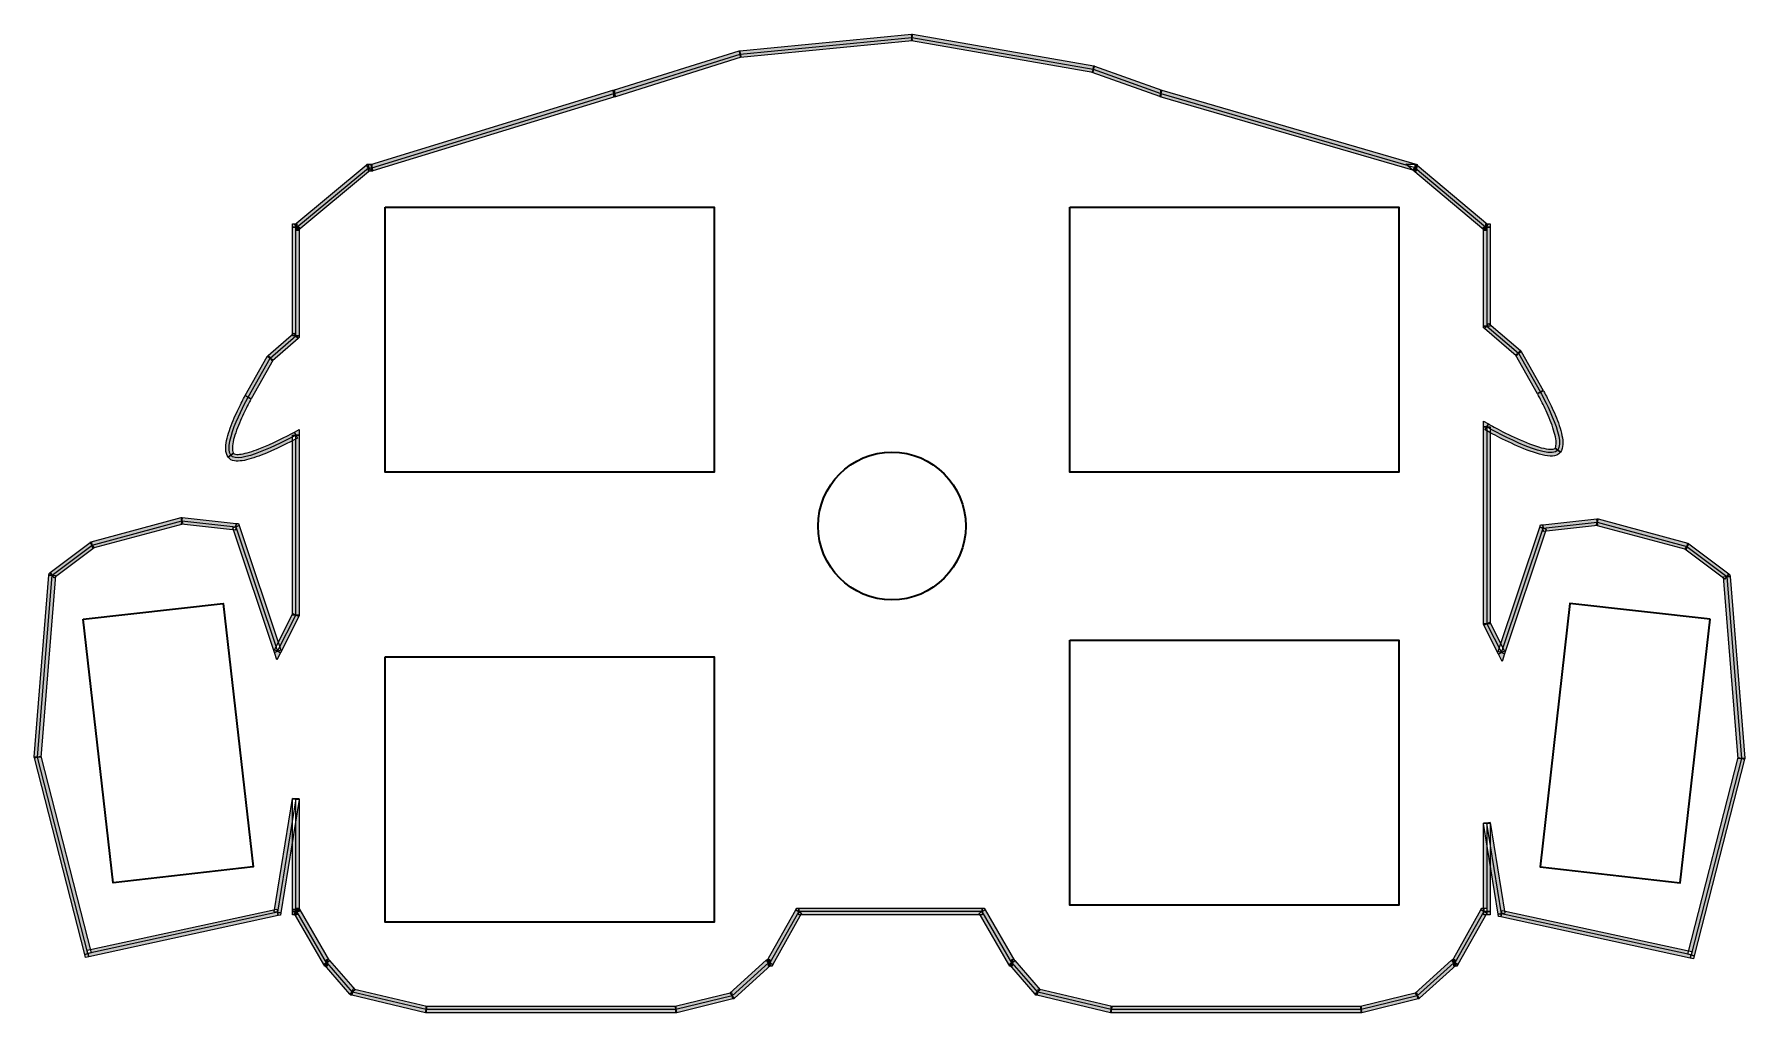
# Model space of a CAD drawing. Extents: x 38 to 548, y 7 to 299.
import ezdxf

# ---------------------------------------------------------------- set-up
doc = ezdxf.new("R2010")
doc.units = 0
doc.header["$MEASUREMENT"] = 0
doc.layers.add('Layer 1', color=7, linetype='Continuous', lineweight=0)

# ---------------------------------------------------------------- blocks, each defined once
blk = doc.blocks.new('Block_0')
at = {"layer": 'Layer 1'}
blk.add_open_spline([(353.49, 288.59), (353.49, 288.59), (299.46, 298), (299.46, 298), (299.46, 298), (248.29, 293.09), (248.29, 293.09), (248.29, 293.09), (210.83, 281.35), (210.83, 281.35), (210.83, 281.35), (210.63, 281.35), (210.63, 281.35), (210.63, 281.35), (138.6, 259.25), (138.6, 259.25), (138.6, 259.25), (137.56, 259.25), (137.56, 259.25), (137.56, 259.25), (116.22, 241.52), (116.22, 241.52), (116.22, 241.52), (115.95, 241.52), (115.95, 241.52), (115.95, 241.52), (115.95, 209.15), (115.95, 209.15), (115.95, 209.15), (108.29, 202.5), (108.29, 202.5), (108.29, 202.5), (101.74, 190.9), (101.74, 190.9), (101.74, 190.9), (93.97, 177.12), (96.56, 173.57), (98.66, 170.69), (111.26, 177.06), (115.95, 179.57), (115.95, 179.57), (115.95, 125.96), (115.95, 125.96), (115.95, 125.96), (110.49, 115.18), (110.49, 115.18), (110.49, 115.18), (98.08, 152.29), (98.08, 152.29), (98.08, 152.29), (81.98, 154.06), (81.98, 154.06), (81.98, 154.06), (55.24, 146.83), (55.24, 146.83), (55.24, 146.83), (43.37, 137.82), (43.37, 137.82), (43.37, 137.82), (39, 83.66), (39, 83.66), (39, 83.66), (54.01, 25.13), (54.01, 25.13), (54.01, 25.13), (110.49, 37.41), (110.49, 37.41), (110.49, 37.41), (115.95, 71.19), (115.95, 71.19), (115.95, 71.19), (115.95, 38.23), (115.95, 38.23), (115.95, 38.23), (115.95, 37.68), (115.95, 37.68), (115.95, 37.68), (116.26, 37.68), (116.26, 37.68), (116.26, 37.68), (125.1, 22.4), (125.1, 22.4), (125.1, 22.4), (125.23, 22.4), (125.23, 22.4), (125.23, 22.4), (132.8, 13.67), (132.8, 13.67), (132.8, 13.67), (154.74, 8.48), (154.74, 8.48), (154.74, 8.48), (229.16, 8.48), (229.16, 8.48), (229.16, 8.48), (245.9, 12.58), (245.9, 12.58), (245.9, 12.58), (256.75, 22.4), (256.75, 22.4), (256.75, 22.4), (257.11, 22.4), (257.11, 22.4), (257.11, 22.4), (265.72, 37.68), (265.72, 37.68), (265.72, 37.68), (320.37, 37.68), (320.37, 37.68), (320.37, 37.68), (329.21, 22.4), (329.21, 22.4), (329.21, 22.4), (329.34, 22.4), (329.34, 22.4), (329.34, 22.4), (336.91, 13.67), (336.91, 13.67), (336.91, 13.67), (358.85, 8.48), (358.85, 8.48), (358.85, 8.48), (433.27, 8.48), (433.27, 8.48), (433.27, 8.48), (450, 12.58), (450, 12.58), (450, 12.58), (460.86, 22.4), (460.86, 22.4), (460.86, 22.4), (461.22, 22.4), (461.22, 22.4), (461.22, 22.4), (469.83, 37.68), (469.83, 37.68), (469.83, 37.68), (470.68, 37.68), (470.68, 37.68), (470.68, 37.68), (470.68, 64.02), (470.68, 64.02), (470.68, 64.02), (475.05, 37), (475.05, 37), (475.05, 37), (531.53, 24.72), (531.53, 24.72), (531.53, 24.72), (546.54, 83.25), (546.54, 83.25), (546.54, 83.25), (542.18, 137.41), (542.18, 137.41), (542.18, 137.41), (530.31, 146.42), (530.31, 146.42), (530.31, 146.42), (503.57, 153.65), (503.57, 153.65), (503.57, 153.65), (487.47, 151.88), (487.47, 151.88), (487.47, 151.88), (475.05, 114.77), (475.05, 114.77), (475.05, 114.77), (470.68, 123.39), (470.68, 123.39), (470.68, 123.39), (470.68, 182.03), (470.68, 182.03), (470.68, 182.03), (489.24, 171.52), (491.83, 175.07), (494.42, 178.62), (486.65, 192.4), (486.65, 192.4), (486.65, 192.4), (480.1, 204), (480.1, 204), (480.1, 204), (470.68, 212.05), (470.68, 212.05), (470.68, 212.05), (470.68, 241.52), (470.68, 241.52), (470.68, 241.52), (470.41, 241.52), (470.41, 241.52), (470.41, 241.52), (449.34, 259.25), (449.34, 259.25), (449.34, 259.25), (449.67, 259.25), (449.67, 259.25), (449.67, 259.25), (373.64, 281.35), (373.64, 281.35), (373.64, 281.35), (373.6, 281.35), (373.6, 281.35), (373.6, 281.35), (353.49, 288.59), (353.49, 288.59)], degree=3, knots=[0, 0, 0, 0, 1, 1, 1, 2, 2, 2, 3, 3, 3, 4, 4, 4, 5, 5, 5, 6, 6, 6, 7, 7, 7, 8, 8, 8, 9, 9, 9, 10, 10, 10, 11, 11, 11, 12, 12, 12, 13, 13, 13, 14, 14, 14, 15, 15, 15, 16, 16, 16, 17, 17, 17, 18, 18, 18, 19, 19, 19, 20, 20, 20, 21, 21, 21, 22, 22, 22, 23, 23, 23, 24, 24, 24, 25, 25, 25, 26, 26, 26, 27, 27, 27, 28, 28, 28, 29, 29, 29, 30, 30, 30, 31, 31, 31, 32, 32, 32, 33, 33, 33, 34, 34, 34, 35, 35, 35, 36, 36, 36, 37, 37, 37, 38, 38, 38, 39, 39, 39, 40, 40, 40, 41, 41, 41, 42, 42, 42, 43, 43, 43, 44, 44, 44, 45, 45, 45, 46, 46, 46, 47, 47, 47, 48, 48, 48, 49, 49, 49, 50, 50, 50, 51, 51, 51, 52, 52, 52, 53, 53, 53, 54, 54, 54, 55, 55, 55, 56, 56, 56, 57, 57, 57, 58, 58, 58, 59, 59, 59, 60, 60, 60, 61, 61, 61, 62, 62, 62, 63, 63, 63, 64, 64, 64, 65, 65, 65, 66, 66, 66, 67, 67, 67, 68, 68, 68, 68], dxfattribs=at)

msp = doc.modelspace()

# ---------------------------------------------------------------- hatches: boundary and pattern name
at = {"layer": 'Layer 1', "true_color": 0x000000, "transparency": 33554687}
h = msp.add_hatch(color=18, dxfattribs=at)
h.dxf.hatch_style = 2
edge = h.paths.add_edge_path()
edge.add_spline(control_points=[(353.15, 287.64), (353.15, 287.64), (373.26, 280.41), (373.26, 280.41), (373.26, 280.41), (373.94, 282.3), (373.94, 282.3), (373.94, 282.3), (353.82, 289.53), (353.82, 289.53), (353.82, 289.53), (353.15, 287.64), (353.15, 287.64)], knot_values=[0, 0, 0, 0, 1, 1, 1, 2, 2, 2, 3, 3, 3, 4, 4, 4, 4], degree=3, periodic=0)
edge = h.paths.add_edge_path()
edge.add_spline(control_points=[(373.64, 282.35), (373.64, 282.35), (373.6, 282.35), (373.6, 282.35), (373.6, 282.35), (373.6, 280.35), (373.6, 280.35), (373.6, 280.35), (373.64, 280.35), (373.64, 280.35), (373.64, 280.35), (373.64, 282.35), (373.64, 282.35)], knot_values=[0, 0, 0, 0, 1, 1, 1, 2, 2, 2, 3, 3, 3, 4, 4, 4, 4], degree=3, periodic=0)
edge = h.paths.add_edge_path()
edge.add_spline(control_points=[(449.95, 260.21), (449.95, 260.21), (373.92, 282.32), (373.92, 282.32), (373.92, 282.32), (373.36, 280.39), (373.36, 280.39), (373.36, 280.39), (449.39, 258.29), (449.39, 258.29), (449.39, 258.29), (449.95, 260.21), (449.95, 260.21)], knot_values=[0, 0, 0, 0, 1, 1, 1, 2, 2, 2, 3, 3, 3, 4, 4, 4, 4], degree=3, periodic=0)
edge = h.paths.add_edge_path()
edge.add_spline(control_points=[(449.34, 258.25), (449.34, 258.25), (449.67, 258.25), (449.67, 258.25), (449.67, 258.25), (449.67, 260.25), (449.67, 260.25), (449.67, 260.25), (449.34, 260.25), (449.34, 260.25), (449.34, 260.25), (449.34, 258.25), (449.34, 258.25)], knot_values=[0, 0, 0, 0, 1, 1, 1, 2, 2, 2, 3, 3, 3, 4, 4, 4, 4], degree=3, periodic=0)
edge = h.paths.add_edge_path()
edge.add_spline(control_points=[(471.05, 242.28), (471.05, 242.28), (449.99, 260.02), (449.99, 260.02), (449.99, 260.02), (448.7, 258.49), (448.7, 258.49), (448.7, 258.49), (469.77, 240.75), (469.77, 240.75), (469.77, 240.75), (471.05, 242.28), (471.05, 242.28)], knot_values=[0, 0, 0, 0, 1, 1, 1, 2, 2, 2, 3, 3, 3, 4, 4, 4, 4], degree=3, periodic=0)
edge = h.paths.add_edge_path()
edge.add_spline(control_points=[(470.68, 242.52), (470.68, 242.52), (470.41, 242.52), (470.41, 242.52), (470.41, 242.52), (470.41, 240.52), (470.41, 240.52), (470.41, 240.52), (470.68, 240.52), (470.68, 240.52), (470.68, 240.52), (470.68, 242.52), (470.68, 242.52)], knot_values=[0, 0, 0, 0, 1, 1, 1, 2, 2, 2, 3, 3, 3, 4, 4, 4, 4], degree=3, periodic=0)
edge = h.paths.add_edge_path()
edge.add_spline(control_points=[(471.68, 212.05), (471.68, 212.05), (471.68, 241.52), (471.68, 241.52), (471.68, 241.52), (469.68, 241.52), (469.68, 241.52), (469.68, 241.52), (469.68, 212.05), (469.68, 212.05), (469.68, 212.05), (471.68, 212.05), (471.68, 212.05)], knot_values=[0, 0, 0, 0, 1, 1, 1, 2, 2, 2, 3, 3, 3, 4, 4, 4, 4], degree=3, periodic=0)
edge = h.paths.add_edge_path()
edge.add_spline(control_points=[(480.75, 204.76), (480.75, 204.76), (471.33, 212.81), (471.33, 212.81), (471.33, 212.81), (470.03, 211.29), (470.03, 211.29), (470.03, 211.29), (479.45, 203.24), (479.45, 203.24), (479.45, 203.24), (480.75, 204.76), (480.75, 204.76)], knot_values=[0, 0, 0, 0, 1, 1, 1, 2, 2, 2, 3, 3, 3, 4, 4, 4, 4], degree=3, periodic=0)
edge = h.paths.add_edge_path()
edge.add_spline(control_points=[(487.52, 192.89), (487.52, 192.89), (480.97, 204.49), (480.97, 204.49), (480.97, 204.49), (479.23, 203.5), (479.23, 203.5), (479.23, 203.5), (485.78, 191.91), (485.78, 191.91), (485.78, 191.91), (487.52, 192.89), (487.52, 192.89)], knot_values=[0, 0, 0, 0, 1, 1, 1, 2, 2, 2, 3, 3, 3, 4, 4, 4, 4], degree=3, periodic=0)
edge = h.paths.add_edge_path()
edge.add_spline(control_points=[(492.64, 174.48), (493.12, 175.14), (493.31, 175.96), (493.35, 176.79), (493.39, 177.61), (493.29, 178.53), (493.1, 179.47), (492.71, 181.36), (491.95, 183.48), (491.14, 185.45), (490.31, 187.43), (489.41, 189.28), (488.71, 190.64), (488.36, 191.33), (488.07, 191.89), (487.86, 192.28), (487.75, 192.47), (487.67, 192.62), (487.61, 192.73), (487.58, 192.78), (487.56, 192.82), (487.54, 192.85), (487.54, 192.86), (487.53, 192.87), (487.52, 192.88), (487.52, 192.88), (487.52, 192.89), (487.52, 192.89), (487.52, 192.89), (487.52, 192.89), (487.52, 192.89), (487.52, 192.89), (487.52, 192.89), (487.52, 192.89), (487.52, 192.89), (487.52, 192.89), (486.65, 192.4), (485.78, 191.91), (485.78, 191.91), (485.78, 191.91), (485.78, 191.91), (485.78, 191.91), (485.78, 191.91), (485.78, 191.91), (485.78, 191.91), (485.78, 191.9), (485.78, 191.9), (485.78, 191.9), (485.78, 191.9), (485.78, 191.89), (485.79, 191.88), (485.8, 191.87), (485.81, 191.85), (485.83, 191.81), (485.86, 191.76), (485.91, 191.66), (485.99, 191.51), (486.1, 191.32), (486.3, 190.95), (486.59, 190.4), (486.93, 189.74), (487.61, 188.4), (488.49, 186.59), (489.29, 184.68), (490.09, 182.76), (490.79, 180.77), (491.14, 179.07), (491.31, 178.23), (491.38, 177.49), (491.36, 176.88), (491.32, 176.27), (491.19, 175.89), (491.02, 175.66), (491.02, 175.66), (492.64, 174.48), (492.64, 174.48)], knot_values=[0, 0, 0, 0, 1, 1, 1, 2, 2, 2, 3, 3, 3, 4, 4, 4, 5, 5, 5, 6, 6, 6, 7, 7, 7, 8, 8, 8, 9, 9, 9, 10, 10, 10, 11, 11, 11, 12, 12, 12, 13, 13, 13, 14, 14, 14, 15, 15, 15, 16, 16, 16, 17, 17, 17, 18, 18, 18, 19, 19, 19, 20, 20, 20, 21, 21, 21, 22, 22, 22, 23, 23, 23, 24, 24, 24, 25, 25, 25, 25], degree=3, periodic=0)
edge = h.paths.add_edge_path()
edge.add_spline(control_points=[(470.68, 182.03), (470.19, 181.16), (470.19, 181.16), (470.19, 181.16), (470.19, 181.16), (470.19, 181.16), (470.19, 181.16), (470.19, 181.16), (470.19, 181.16), (470.2, 181.16), (470.2, 181.15), (470.2, 181.15), (470.21, 181.15), (470.22, 181.14), (470.23, 181.14), (470.25, 181.13), (470.28, 181.11), (470.34, 181.08), (470.41, 181.04), (470.55, 180.96), (470.75, 180.85), (471.01, 180.71), (471.52, 180.42), (472.27, 180.03), (473.16, 179.56), (474.95, 178.62), (477.37, 177.41), (479.88, 176.3), (482.38, 175.21), (485.01, 174.2), (487.21, 173.69), (488.3, 173.43), (489.35, 173.29), (490.25, 173.35), (491.13, 173.41), (492.06, 173.69), (492.64, 174.48), (492.64, 174.48), (491.02, 175.66), (491.02, 175.66), (490.95, 175.57), (490.74, 175.39), (490.11, 175.35), (489.5, 175.31), (488.67, 175.4), (487.66, 175.64), (485.65, 176.1), (483.15, 177.05), (480.69, 178.14), (478.23, 179.21), (475.86, 180.41), (474.09, 181.33), (473.2, 181.79), (472.47, 182.18), (471.97, 182.46), (471.71, 182.6), (471.51, 182.71), (471.38, 182.79), (471.31, 182.82), (471.26, 182.85), (471.23, 182.87), (471.21, 182.88), (471.2, 182.89), (471.19, 182.89), (471.18, 182.89), (471.18, 182.9), (471.18, 182.9), (471.18, 182.9), (471.18, 182.9), (471.18, 182.9), (471.18, 182.9), (471.18, 182.9), (471.18, 182.9), (471.18, 182.9), (471.18, 182.9), (470.68, 182.03)], knot_values=[0, 0, 0, 0, 1, 1, 1, 2, 2, 2, 3, 3, 3, 4, 4, 4, 5, 5, 5, 6, 6, 6, 7, 7, 7, 8, 8, 8, 9, 9, 9, 10, 10, 10, 11, 11, 11, 12, 12, 12, 13, 13, 13, 14, 14, 14, 15, 15, 15, 16, 16, 16, 17, 17, 17, 18, 18, 18, 19, 19, 19, 20, 20, 20, 21, 21, 21, 22, 22, 22, 23, 23, 23, 24, 24, 24, 25, 25, 25, 25], degree=3, periodic=0)
edge = h.paths.add_edge_path()
edge.add_spline(control_points=[(471.68, 123.39), (471.68, 123.39), (471.68, 182.03), (471.68, 182.03), (471.68, 182.03), (469.68, 182.03), (469.68, 182.03), (469.68, 182.03), (469.68, 123.39), (469.68, 123.39), (469.68, 123.39), (471.68, 123.39), (471.68, 123.39)], knot_values=[0, 0, 0, 0, 1, 1, 1, 2, 2, 2, 3, 3, 3, 4, 4, 4, 4], degree=3, periodic=0)
edge = h.paths.add_edge_path()
edge.add_spline(control_points=[(475.94, 115.22), (475.94, 115.22), (471.58, 123.85), (471.58, 123.85), (471.58, 123.85), (469.79, 122.94), (469.79, 122.94), (469.79, 122.94), (474.16, 114.32), (474.16, 114.32), (474.16, 114.32), (475.94, 115.22), (475.94, 115.22)], knot_values=[0, 0, 0, 0, 1, 1, 1, 2, 2, 2, 3, 3, 3, 4, 4, 4, 4], degree=3, periodic=0)
edge = h.paths.add_edge_path()
edge.add_spline(control_points=[(486.52, 152.19), (486.52, 152.19), (474.1, 115.08), (474.1, 115.08), (474.1, 115.08), (476, 114.45), (476, 114.45), (476, 114.45), (488.41, 151.56), (488.41, 151.56), (488.41, 151.56), (486.52, 152.19), (486.52, 152.19)], knot_values=[0, 0, 0, 0, 1, 1, 1, 2, 2, 2, 3, 3, 3, 4, 4, 4, 4], degree=3, periodic=0)
edge = h.paths.add_edge_path()
edge.add_spline(control_points=[(503.46, 154.64), (503.46, 154.64), (487.36, 152.87), (487.36, 152.87), (487.36, 152.87), (487.58, 150.88), (487.58, 150.88), (487.58, 150.88), (503.67, 152.66), (503.67, 152.66), (503.67, 152.66), (503.46, 154.64), (503.46, 154.64)], knot_values=[0, 0, 0, 0, 1, 1, 1, 2, 2, 2, 3, 3, 3, 4, 4, 4, 4], degree=3, periodic=0)
edge = h.paths.add_edge_path()
edge.add_spline(control_points=[(530.57, 147.38), (530.57, 147.38), (503.83, 154.62), (503.83, 154.62), (503.83, 154.62), (503.3, 152.68), (503.3, 152.68), (503.3, 152.68), (530.05, 145.45), (530.05, 145.45), (530.05, 145.45), (530.57, 147.38), (530.57, 147.38)], knot_values=[0, 0, 0, 0, 1, 1, 1, 2, 2, 2, 3, 3, 3, 4, 4, 4, 4], degree=3, periodic=0)
edge = h.paths.add_edge_path()
edge.add_spline(control_points=[(542.78, 138.21), (542.78, 138.21), (530.91, 147.22), (530.91, 147.22), (530.91, 147.22), (529.7, 145.62), (529.7, 145.62), (529.7, 145.62), (541.57, 136.62), (541.57, 136.62), (541.57, 136.62), (542.78, 138.21), (542.78, 138.21)], knot_values=[0, 0, 0, 0, 1, 1, 1, 2, 2, 2, 3, 3, 3, 4, 4, 4, 4], degree=3, periodic=0)
edge = h.paths.add_edge_path()
edge.add_spline(control_points=[(547.54, 83.33), (547.54, 83.33), (543.17, 137.49), (543.17, 137.49), (543.17, 137.49), (541.18, 137.33), (541.18, 137.33), (541.18, 137.33), (545.55, 83.17), (545.55, 83.17), (545.55, 83.17), (547.54, 83.33), (547.54, 83.33)], knot_values=[0, 0, 0, 0, 1, 1, 1, 2, 2, 2, 3, 3, 3, 4, 4, 4, 4], degree=3, periodic=0)
edge = h.paths.add_edge_path()
edge.add_spline(control_points=[(532.5, 24.47), (532.5, 24.47), (547.51, 83), (547.51, 83), (547.51, 83), (545.57, 83.5), (545.57, 83.5), (545.57, 83.5), (530.57, 24.97), (530.57, 24.97), (530.57, 24.97), (532.5, 24.47), (532.5, 24.47)], knot_values=[0, 0, 0, 0, 1, 1, 1, 2, 2, 2, 3, 3, 3, 4, 4, 4, 4], degree=3, periodic=0)
edge = h.paths.add_edge_path()
edge.add_spline(control_points=[(474.84, 36.02), (474.84, 36.02), (531.32, 23.74), (531.32, 23.74), (531.32, 23.74), (531.75, 25.7), (531.75, 25.7), (531.75, 25.7), (475.26, 37.98), (475.26, 37.98), (475.26, 37.98), (474.84, 36.02), (474.84, 36.02)], knot_values=[0, 0, 0, 0, 1, 1, 1, 2, 2, 2, 3, 3, 3, 4, 4, 4, 4], degree=3, periodic=0)
edge = h.paths.add_edge_path()
edge.add_spline(control_points=[(469.7, 63.87), (469.7, 63.87), (474.06, 36.84), (474.06, 36.84), (474.06, 36.84), (476.04, 37.16), (476.04, 37.16), (476.04, 37.16), (471.67, 64.18), (471.67, 64.18), (471.67, 64.18), (469.7, 63.87), (469.7, 63.87)], knot_values=[0, 0, 0, 0, 1, 1, 1, 2, 2, 2, 3, 3, 3, 4, 4, 4, 4], degree=3, periodic=0)
edge = h.paths.add_edge_path()
edge.add_spline(control_points=[(471.68, 37.68), (471.68, 37.68), (471.68, 64.02), (471.68, 64.02), (471.68, 64.02), (469.68, 64.02), (469.68, 64.02), (469.68, 64.02), (469.68, 37.68), (469.68, 37.68), (469.68, 37.68), (471.68, 37.68), (471.68, 37.68)], knot_values=[0, 0, 0, 0, 1, 1, 1, 2, 2, 2, 3, 3, 3, 4, 4, 4, 4], degree=3, periodic=0)
edge = h.paths.add_edge_path()
edge.add_spline(control_points=[(469.83, 36.68), (469.83, 36.68), (470.68, 36.68), (470.68, 36.68), (470.68, 36.68), (470.68, 38.68), (470.68, 38.68), (470.68, 38.68), (469.83, 38.68), (469.83, 38.68), (469.83, 38.68), (469.83, 36.68), (469.83, 36.68)], knot_values=[0, 0, 0, 0, 1, 1, 1, 2, 2, 2, 3, 3, 3, 4, 4, 4, 4], degree=3, periodic=0)
edge = h.paths.add_edge_path()
edge.add_spline(control_points=[(462.09, 21.91), (462.09, 21.91), (470.7, 37.19), (470.7, 37.19), (470.7, 37.19), (468.96, 38.17), (468.96, 38.17), (468.96, 38.17), (460.35, 22.89), (460.35, 22.89), (460.35, 22.89), (462.09, 21.91), (462.09, 21.91)], knot_values=[0, 0, 0, 0, 1, 1, 1, 2, 2, 2, 3, 3, 3, 4, 4, 4, 4], degree=3, periodic=0)
edge = h.paths.add_edge_path()
edge.add_spline(control_points=[(460.86, 21.4), (460.86, 21.4), (461.22, 21.4), (461.22, 21.4), (461.22, 21.4), (461.22, 23.4), (461.22, 23.4), (461.22, 23.4), (460.86, 23.4), (460.86, 23.4), (460.86, 23.4), (460.86, 21.4), (460.86, 21.4)], knot_values=[0, 0, 0, 0, 1, 1, 1, 2, 2, 2, 3, 3, 3, 4, 4, 4, 4], degree=3, periodic=0)
edge = h.paths.add_edge_path()
edge.add_spline(control_points=[(450.67, 11.83), (450.67, 11.83), (461.53, 21.66), (461.53, 21.66), (461.53, 21.66), (460.19, 23.14), (460.19, 23.14), (460.19, 23.14), (449.33, 13.32), (449.33, 13.32), (449.33, 13.32), (450.67, 11.83), (450.67, 11.83)], knot_values=[0, 0, 0, 0, 1, 1, 1, 2, 2, 2, 3, 3, 3, 4, 4, 4, 4], degree=3, periodic=0)
edge = h.paths.add_edge_path()
edge.add_spline(control_points=[(433.5, 7.51), (433.5, 7.51), (450.24, 11.6), (450.24, 11.6), (450.24, 11.6), (449.77, 13.55), (449.77, 13.55), (449.77, 13.55), (433.03, 9.45), (433.03, 9.45), (433.03, 9.45), (433.5, 7.51), (433.5, 7.51)], knot_values=[0, 0, 0, 0, 1, 1, 1, 2, 2, 2, 3, 3, 3, 4, 4, 4, 4], degree=3, periodic=0)
edge = h.paths.add_edge_path()
edge.add_spline(control_points=[(358.85, 7.48), (358.85, 7.48), (433.27, 7.48), (433.27, 7.48), (433.27, 7.48), (433.27, 9.48), (433.27, 9.48), (433.27, 9.48), (358.85, 9.48), (358.85, 9.48), (358.85, 9.48), (358.85, 7.48), (358.85, 7.48)], knot_values=[0, 0, 0, 0, 1, 1, 1, 2, 2, 2, 3, 3, 3, 4, 4, 4, 4], degree=3, periodic=0)
edge = h.paths.add_edge_path()
edge.add_spline(control_points=[(336.68, 12.69), (336.68, 12.69), (358.62, 7.51), (358.62, 7.51), (358.62, 7.51), (359.08, 9.45), (359.08, 9.45), (359.08, 9.45), (337.14, 14.64), (337.14, 14.64), (337.14, 14.64), (336.68, 12.69), (336.68, 12.69)], knot_values=[0, 0, 0, 0, 1, 1, 1, 2, 2, 2, 3, 3, 3, 4, 4, 4, 4], degree=3, periodic=0)
edge = h.paths.add_edge_path()
edge.add_spline(control_points=[(328.58, 21.74), (328.58, 21.74), (336.16, 13.01), (336.16, 13.01), (336.16, 13.01), (337.67, 14.32), (337.67, 14.32), (337.67, 14.32), (330.09, 23.05), (330.09, 23.05), (330.09, 23.05), (328.58, 21.74), (328.58, 21.74)], knot_values=[0, 0, 0, 0, 1, 1, 1, 2, 2, 2, 3, 3, 3, 4, 4, 4, 4], degree=3, periodic=0)
edge = h.paths.add_edge_path()
edge.add_spline(control_points=[(329.21, 21.4), (329.21, 21.4), (329.34, 21.4), (329.34, 21.4), (329.34, 21.4), (329.34, 23.4), (329.34, 23.4), (329.34, 23.4), (329.21, 23.4), (329.21, 23.4), (329.21, 23.4), (329.21, 21.4), (329.21, 21.4)], knot_values=[0, 0, 0, 0, 1, 1, 1, 2, 2, 2, 3, 3, 3, 4, 4, 4, 4], degree=3, periodic=0)
edge = h.paths.add_edge_path()
edge.add_spline(control_points=[(319.51, 37.18), (319.51, 37.18), (328.34, 21.9), (328.34, 21.9), (328.34, 21.9), (330.07, 22.9), (330.07, 22.9), (330.07, 22.9), (321.24, 38.18), (321.24, 38.18), (321.24, 38.18), (319.51, 37.18), (319.51, 37.18)], knot_values=[0, 0, 0, 0, 1, 1, 1, 2, 2, 2, 3, 3, 3, 4, 4, 4, 4], degree=3, periodic=0)
edge = h.paths.add_edge_path()
edge.add_spline(control_points=[(265.72, 36.68), (265.72, 36.68), (320.37, 36.68), (320.37, 36.68), (320.37, 36.68), (320.37, 38.68), (320.37, 38.68), (320.37, 38.68), (265.72, 38.68), (265.72, 38.68), (265.72, 38.68), (265.72, 36.68), (265.72, 36.68)], knot_values=[0, 0, 0, 0, 1, 1, 1, 2, 2, 2, 3, 3, 3, 4, 4, 4, 4], degree=3, periodic=0)
edge = h.paths.add_edge_path()
edge.add_spline(control_points=[(257.98, 21.91), (257.98, 21.91), (266.59, 37.19), (266.59, 37.19), (266.59, 37.19), (264.85, 38.17), (264.85, 38.17), (264.85, 38.17), (256.24, 22.89), (256.24, 22.89), (256.24, 22.89), (257.98, 21.91), (257.98, 21.91)], knot_values=[0, 0, 0, 0, 1, 1, 1, 2, 2, 2, 3, 3, 3, 4, 4, 4, 4], degree=3, periodic=0)
edge = h.paths.add_edge_path()
edge.add_spline(control_points=[(256.75, 21.4), (256.75, 21.4), (257.11, 21.4), (257.11, 21.4), (257.11, 21.4), (257.11, 23.4), (257.11, 23.4), (257.11, 23.4), (256.75, 23.4), (256.75, 23.4), (256.75, 23.4), (256.75, 21.4), (256.75, 21.4)], knot_values=[0, 0, 0, 0, 1, 1, 1, 2, 2, 2, 3, 3, 3, 4, 4, 4, 4], degree=3, periodic=0)
edge = h.paths.add_edge_path()
edge.add_spline(control_points=[(246.57, 11.83), (246.57, 11.83), (257.42, 21.66), (257.42, 21.66), (257.42, 21.66), (256.08, 23.14), (256.08, 23.14), (256.08, 23.14), (245.23, 13.32), (245.23, 13.32), (245.23, 13.32), (246.57, 11.83), (246.57, 11.83)], knot_values=[0, 0, 0, 0, 1, 1, 1, 2, 2, 2, 3, 3, 3, 4, 4, 4, 4], degree=3, periodic=0)
edge = h.paths.add_edge_path()
edge.add_spline(control_points=[(229.4, 7.51), (229.4, 7.51), (246.13, 11.6), (246.13, 11.6), (246.13, 11.6), (245.66, 13.55), (245.66, 13.55), (245.66, 13.55), (228.92, 9.45), (228.92, 9.45), (228.92, 9.45), (229.4, 7.51), (229.4, 7.51)], knot_values=[0, 0, 0, 0, 1, 1, 1, 2, 2, 2, 3, 3, 3, 4, 4, 4, 4], degree=3, periodic=0)
edge = h.paths.add_edge_path()
edge.add_spline(control_points=[(154.74, 7.48), (154.74, 7.48), (229.16, 7.48), (229.16, 7.48), (229.16, 7.48), (229.16, 9.48), (229.16, 9.48), (229.16, 9.48), (154.74, 9.48), (154.74, 9.48), (154.74, 9.48), (154.74, 7.48), (154.74, 7.48)], knot_values=[0, 0, 0, 0, 1, 1, 1, 2, 2, 2, 3, 3, 3, 4, 4, 4, 4], degree=3, periodic=0)
edge = h.paths.add_edge_path()
edge.add_spline(control_points=[(132.57, 12.69), (132.57, 12.69), (154.51, 7.51), (154.51, 7.51), (154.51, 7.51), (154.97, 9.45), (154.97, 9.45), (154.97, 9.45), (133.04, 14.64), (133.04, 14.64), (133.04, 14.64), (132.57, 12.69), (132.57, 12.69)], knot_values=[0, 0, 0, 0, 1, 1, 1, 2, 2, 2, 3, 3, 3, 4, 4, 4, 4], degree=3, periodic=0)
edge = h.paths.add_edge_path()
edge.add_spline(control_points=[(124.47, 21.74), (124.47, 21.74), (132.05, 13.01), (132.05, 13.01), (132.05, 13.01), (133.56, 14.32), (133.56, 14.32), (133.56, 14.32), (125.98, 23.05), (125.98, 23.05), (125.98, 23.05), (124.47, 21.74), (124.47, 21.74)], knot_values=[0, 0, 0, 0, 1, 1, 1, 2, 2, 2, 3, 3, 3, 4, 4, 4, 4], degree=3, periodic=0)
edge = h.paths.add_edge_path()
edge.add_spline(control_points=[(125.1, 21.4), (125.1, 21.4), (125.23, 21.4), (125.23, 21.4), (125.23, 21.4), (125.23, 23.4), (125.23, 23.4), (125.23, 23.4), (125.1, 23.4), (125.1, 23.4), (125.1, 23.4), (125.1, 21.4), (125.1, 21.4)], knot_values=[0, 0, 0, 0, 1, 1, 1, 2, 2, 2, 3, 3, 3, 4, 4, 4, 4], degree=3, periodic=0)
edge = h.paths.add_edge_path()
edge.add_spline(control_points=[(115.4, 37.18), (115.4, 37.18), (124.23, 21.9), (124.23, 21.9), (124.23, 21.9), (125.96, 22.9), (125.96, 22.9), (125.96, 22.9), (117.13, 38.18), (117.13, 38.18), (117.13, 38.18), (115.4, 37.18), (115.4, 37.18)], knot_values=[0, 0, 0, 0, 1, 1, 1, 2, 2, 2, 3, 3, 3, 4, 4, 4, 4], degree=3, periodic=0)
edge = h.paths.add_edge_path()
edge.add_spline(control_points=[(115.95, 36.68), (115.95, 36.68), (116.26, 36.68), (116.26, 36.68), (116.26, 36.68), (116.26, 38.68), (116.26, 38.68), (116.26, 38.68), (115.95, 38.68), (115.95, 38.68), (115.95, 38.68), (115.95, 36.68), (115.95, 36.68)], knot_values=[0, 0, 0, 0, 1, 1, 1, 2, 2, 2, 3, 3, 3, 4, 4, 4, 4], degree=3, periodic=0)
edge = h.paths.add_edge_path()
edge.add_spline(control_points=[(114.95, 38.23), (114.95, 38.23), (114.95, 37.68), (114.95, 37.68), (114.95, 37.68), (116.95, 37.68), (116.95, 37.68), (116.95, 37.68), (116.95, 38.23), (116.95, 38.23), (116.95, 38.23), (114.95, 38.23), (114.95, 38.23)], knot_values=[0, 0, 0, 0, 1, 1, 1, 2, 2, 2, 3, 3, 3, 4, 4, 4, 4], degree=3, periodic=0)
edge = h.paths.add_edge_path()
edge.add_spline(control_points=[(114.95, 71.19), (114.95, 71.19), (114.95, 38.23), (114.95, 38.23), (114.95, 38.23), (116.95, 38.23), (116.95, 38.23), (116.95, 38.23), (116.95, 71.19), (116.95, 71.19), (116.95, 71.19), (114.95, 71.19), (114.95, 71.19)], knot_values=[0, 0, 0, 0, 1, 1, 1, 2, 2, 2, 3, 3, 3, 4, 4, 4, 4], degree=3, periodic=0)
edge = h.paths.add_edge_path()
edge.add_spline(control_points=[(111.48, 37.25), (111.48, 37.25), (116.94, 71.03), (116.94, 71.03), (116.94, 71.03), (114.96, 71.35), (114.96, 71.35), (114.96, 71.35), (109.5, 37.57), (109.5, 37.57), (109.5, 37.57), (111.48, 37.25), (111.48, 37.25)], knot_values=[0, 0, 0, 0, 1, 1, 1, 2, 2, 2, 3, 3, 3, 4, 4, 4, 4], degree=3, periodic=0)
edge = h.paths.add_edge_path()
edge.add_spline(control_points=[(54.22, 24.15), (54.22, 24.15), (110.71, 36.43), (110.71, 36.43), (110.71, 36.43), (110.28, 38.38), (110.28, 38.38), (110.28, 38.38), (53.8, 26.11), (53.8, 26.11), (53.8, 26.11), (54.22, 24.15), (54.22, 24.15)], knot_values=[0, 0, 0, 0, 1, 1, 1, 2, 2, 2, 3, 3, 3, 4, 4, 4, 4], degree=3, periodic=0)
edge = h.paths.add_edge_path()
edge.add_spline(control_points=[(38.03, 83.41), (38.03, 83.41), (53.04, 24.88), (53.04, 24.88), (53.04, 24.88), (54.98, 25.38), (54.98, 25.38), (54.98, 25.38), (39.97, 83.91), (39.97, 83.91), (39.97, 83.91), (38.03, 83.41), (38.03, 83.41)], knot_values=[0, 0, 0, 0, 1, 1, 1, 2, 2, 2, 3, 3, 3, 4, 4, 4, 4], degree=3, periodic=0)
edge = h.paths.add_edge_path()
edge.add_spline(control_points=[(42.37, 137.9), (42.37, 137.9), (38, 83.74), (38, 83.74), (38, 83.74), (40, 83.58), (40, 83.58), (40, 83.58), (44.36, 137.74), (44.36, 137.74), (44.36, 137.74), (42.37, 137.9), (42.37, 137.9)], knot_values=[0, 0, 0, 0, 1, 1, 1, 2, 2, 2, 3, 3, 3, 4, 4, 4, 4], degree=3, periodic=0)
edge = h.paths.add_edge_path()
edge.add_spline(control_points=[(54.63, 147.62), (54.63, 147.62), (42.76, 138.62), (42.76, 138.62), (42.76, 138.62), (43.97, 137.03), (43.97, 137.03), (43.97, 137.03), (55.84, 146.03), (55.84, 146.03), (55.84, 146.03), (54.63, 147.62), (54.63, 147.62)], knot_values=[0, 0, 0, 0, 1, 1, 1, 2, 2, 2, 3, 3, 3, 4, 4, 4, 4], degree=3, periodic=0)
edge = h.paths.add_edge_path()
edge.add_spline(control_points=[(81.72, 155.02), (81.72, 155.02), (54.97, 147.79), (54.97, 147.79), (54.97, 147.79), (55.5, 145.86), (55.5, 145.86), (55.5, 145.86), (82.24, 153.09), (82.24, 153.09), (82.24, 153.09), (81.72, 155.02), (81.72, 155.02)], knot_values=[0, 0, 0, 0, 1, 1, 1, 2, 2, 2, 3, 3, 3, 4, 4, 4, 4], degree=3, periodic=0)
edge = h.paths.add_edge_path()
edge.add_spline(control_points=[(98.19, 153.28), (98.19, 153.28), (82.09, 155.05), (82.09, 155.05), (82.09, 155.05), (81.87, 153.07), (81.87, 153.07), (81.87, 153.07), (97.97, 151.29), (97.97, 151.29), (97.97, 151.29), (98.19, 153.28), (98.19, 153.28)], knot_values=[0, 0, 0, 0, 1, 1, 1, 2, 2, 2, 3, 3, 3, 4, 4, 4, 4], degree=3, periodic=0)
edge = h.paths.add_edge_path()
edge.add_spline(control_points=[(111.44, 115.49), (111.44, 115.49), (99.03, 152.6), (99.03, 152.6), (99.03, 152.6), (97.13, 151.97), (97.13, 151.97), (97.13, 151.97), (109.54, 114.86), (109.54, 114.86), (109.54, 114.86), (111.44, 115.49), (111.44, 115.49)], knot_values=[0, 0, 0, 0, 1, 1, 1, 2, 2, 2, 3, 3, 3, 4, 4, 4, 4], degree=3, periodic=0)
edge = h.paths.add_edge_path()
edge.add_spline(control_points=[(115.06, 126.41), (115.06, 126.41), (109.6, 115.63), (109.6, 115.63), (109.6, 115.63), (111.39, 114.72), (111.39, 114.72), (111.39, 114.72), (116.84, 125.51), (116.84, 125.51), (116.84, 125.51), (115.06, 126.41), (115.06, 126.41)], knot_values=[0, 0, 0, 0, 1, 1, 1, 2, 2, 2, 3, 3, 3, 4, 4, 4, 4], degree=3, periodic=0)
edge = h.paths.add_edge_path()
edge.add_spline(control_points=[(114.95, 179.57), (114.95, 179.57), (114.95, 125.96), (114.95, 125.96), (114.95, 125.96), (116.95, 125.96), (116.95, 125.96), (116.95, 125.96), (116.95, 179.57), (116.95, 179.57), (116.95, 179.57), (114.95, 179.57), (114.95, 179.57)], knot_values=[0, 0, 0, 0, 1, 1, 1, 2, 2, 2, 3, 3, 3, 4, 4, 4, 4], degree=3, periodic=0)
edge = h.paths.add_edge_path()
edge.add_spline(control_points=[(95.75, 172.98), (96.22, 172.34), (96.93, 172.04), (97.63, 171.91), (98.33, 171.79), (99.14, 171.83), (99.96, 171.95), (101.62, 172.2), (103.62, 172.84), (105.64, 173.62), (109.7, 175.18), (114.07, 177.43), (116.42, 178.69), (116.42, 178.69), (115.48, 180.45), (115.48, 180.45), (113.14, 179.2), (108.86, 177), (104.92, 175.48), (102.95, 174.72), (101.11, 174.15), (99.67, 173.93), (98.95, 173.82), (98.38, 173.81), (97.97, 173.88), (97.57, 173.95), (97.42, 174.08), (97.37, 174.16), (97.37, 174.16), (95.75, 172.98), (95.75, 172.98)], knot_values=[0, 0, 0, 0, 1, 1, 1, 2, 2, 2, 3, 3, 3, 4, 4, 4, 5, 5, 5, 6, 6, 6, 7, 7, 7, 8, 8, 8, 9, 9, 9, 10, 10, 10, 10], degree=3, periodic=0)
edge = h.paths.add_edge_path()
edge.add_spline(control_points=[(101.74, 190.9), (100.87, 191.39), (100.87, 191.39), (100.87, 191.39), (100.87, 191.39), (100.87, 191.39), (100.87, 191.39), (100.87, 191.39), (100.87, 191.39), (100.87, 191.39), (100.87, 191.38), (100.87, 191.38), (100.87, 191.38), (100.86, 191.37), (100.86, 191.36), (100.85, 191.35), (100.83, 191.32), (100.81, 191.28), (100.78, 191.23), (100.72, 191.12), (100.64, 190.97), (100.54, 190.77), (100.32, 190.39), (100.03, 189.83), (99.68, 189.14), (98.98, 187.78), (98.08, 185.93), (97.26, 183.95), (96.44, 181.98), (95.68, 179.86), (95.3, 177.97), (95.1, 177.03), (95, 176.11), (95.04, 175.28), (95.08, 174.46), (95.27, 173.64), (95.75, 172.98), (95.75, 172.98), (97.37, 174.16), (97.37, 174.16), (97.2, 174.39), (97.07, 174.77), (97.04, 175.38), (97.01, 175.99), (97.08, 176.73), (97.26, 177.57), (97.6, 179.27), (98.3, 181.26), (99.1, 183.18), (99.9, 185.09), (100.78, 186.9), (101.46, 188.23), (101.8, 188.9), (102.09, 189.44), (102.29, 189.82), (102.4, 190.01), (102.48, 190.16), (102.53, 190.26), (102.56, 190.31), (102.58, 190.35), (102.59, 190.37), (102.6, 190.38), (102.61, 190.39), (102.61, 190.4), (102.61, 190.4), (102.61, 190.4), (102.61, 190.4), (102.61, 190.4), (102.61, 190.41), (102.61, 190.41), (102.61, 190.41), (102.61, 190.41), (102.61, 190.41), (102.61, 190.41), (102.61, 190.41), (101.74, 190.9)], knot_values=[0, 0, 0, 0, 1, 1, 1, 2, 2, 2, 3, 3, 3, 4, 4, 4, 5, 5, 5, 6, 6, 6, 7, 7, 7, 8, 8, 8, 9, 9, 9, 10, 10, 10, 11, 11, 11, 12, 12, 12, 13, 13, 13, 14, 14, 14, 15, 15, 15, 16, 16, 16, 17, 17, 17, 18, 18, 18, 19, 19, 19, 20, 20, 20, 21, 21, 21, 22, 22, 22, 23, 23, 23, 24, 24, 24, 25, 25, 25, 25], degree=3, periodic=0)
edge = h.paths.add_edge_path()
edge.add_spline(control_points=[(107.42, 202.99), (107.42, 202.99), (100.87, 191.39), (100.87, 191.39), (100.87, 191.39), (102.61, 190.41), (102.61, 190.41), (102.61, 190.41), (109.16, 202), (109.16, 202), (109.16, 202), (107.42, 202.99), (107.42, 202.99)], knot_values=[0, 0, 0, 0, 1, 1, 1, 2, 2, 2, 3, 3, 3, 4, 4, 4, 4], degree=3, periodic=0)
edge = h.paths.add_edge_path()
edge.add_spline(control_points=[(115.29, 209.91), (115.29, 209.91), (107.64, 203.25), (107.64, 203.25), (107.64, 203.25), (108.95, 201.74), (108.95, 201.74), (108.95, 201.74), (116.61, 208.4), (116.61, 208.4), (116.61, 208.4), (115.29, 209.91), (115.29, 209.91)], knot_values=[0, 0, 0, 0, 1, 1, 1, 2, 2, 2, 3, 3, 3, 4, 4, 4, 4], degree=3, periodic=0)
edge = h.paths.add_edge_path()
edge.add_spline(control_points=[(114.95, 241.52), (114.95, 241.52), (114.95, 209.15), (114.95, 209.15), (114.95, 209.15), (116.95, 209.15), (116.95, 209.15), (116.95, 209.15), (116.95, 241.52), (116.95, 241.52), (116.95, 241.52), (114.95, 241.52), (114.95, 241.52)], knot_values=[0, 0, 0, 0, 1, 1, 1, 2, 2, 2, 3, 3, 3, 4, 4, 4, 4], degree=3, periodic=0)
edge = h.paths.add_edge_path()
edge.add_spline(control_points=[(116.22, 242.52), (116.22, 242.52), (115.95, 242.52), (115.95, 242.52), (115.95, 242.52), (115.95, 240.52), (115.95, 240.52), (115.95, 240.52), (116.22, 240.52), (116.22, 240.52), (116.22, 240.52), (116.22, 242.52), (116.22, 242.52)], knot_values=[0, 0, 0, 0, 1, 1, 1, 2, 2, 2, 3, 3, 3, 4, 4, 4, 4], degree=3, periodic=0)
edge = h.paths.add_edge_path()
edge.add_spline(control_points=[(136.92, 260.02), (136.92, 260.02), (115.58, 242.28), (115.58, 242.28), (115.58, 242.28), (116.86, 240.75), (116.86, 240.75), (116.86, 240.75), (138.2, 258.48), (138.2, 258.48), (138.2, 258.48), (136.92, 260.02), (136.92, 260.02)], knot_values=[0, 0, 0, 0, 1, 1, 1, 2, 2, 2, 3, 3, 3, 4, 4, 4, 4], degree=3, periodic=0)
edge = h.paths.add_edge_path()
edge.add_spline(control_points=[(138.6, 260.25), (138.6, 260.25), (137.56, 260.25), (137.56, 260.25), (137.56, 260.25), (137.56, 258.25), (137.56, 258.25), (137.56, 258.25), (138.6, 258.25), (138.6, 258.25), (138.6, 258.25), (138.6, 260.25), (138.6, 260.25)], knot_values=[0, 0, 0, 0, 1, 1, 1, 2, 2, 2, 3, 3, 3, 4, 4, 4, 4], degree=3, periodic=0)
edge = h.paths.add_edge_path()
edge.add_spline(control_points=[(210.34, 282.31), (210.34, 282.31), (138.3, 260.21), (138.3, 260.21), (138.3, 260.21), (138.89, 258.3), (138.89, 258.3), (138.89, 258.3), (210.93, 280.4), (210.93, 280.4), (210.93, 280.4), (210.34, 282.31), (210.34, 282.31)], knot_values=[0, 0, 0, 0, 1, 1, 1, 2, 2, 2, 3, 3, 3, 4, 4, 4, 4], degree=3, periodic=0)
edge = h.paths.add_edge_path()
edge.add_spline(control_points=[(210.83, 282.35), (210.83, 282.35), (210.63, 282.35), (210.63, 282.35), (210.63, 282.35), (210.63, 280.35), (210.63, 280.35), (210.63, 280.35), (210.83, 280.35), (210.83, 280.35), (210.83, 280.35), (210.83, 282.35), (210.83, 282.35)], knot_values=[0, 0, 0, 0, 1, 1, 1, 2, 2, 2, 3, 3, 3, 4, 4, 4, 4], degree=3, periodic=0)
edge = h.paths.add_edge_path()
edge.add_spline(control_points=[(211.12, 280.4), (211.12, 280.4), (248.59, 292.13), (248.59, 292.13), (248.59, 292.13), (247.99, 294.04), (247.99, 294.04), (247.99, 294.04), (210.53, 282.31), (210.53, 282.31), (210.53, 282.31), (211.12, 280.4), (211.12, 280.4)], knot_values=[0, 0, 0, 0, 1, 1, 1, 2, 2, 2, 3, 3, 3, 4, 4, 4, 4], degree=3, periodic=0)
edge = h.paths.add_edge_path()
edge.add_spline(control_points=[(248.39, 292.09), (248.39, 292.09), (299.55, 297), (299.55, 297), (299.55, 297), (299.36, 299), (299.36, 299), (299.36, 299), (248.2, 294.08), (248.2, 294.08), (248.2, 294.08), (248.39, 292.09), (248.39, 292.09)], knot_values=[0, 0, 0, 0, 1, 1, 1, 2, 2, 2, 3, 3, 3, 4, 4, 4, 4], degree=3, periodic=0)
edge = h.paths.add_edge_path()
edge.add_spline(control_points=[(299.29, 297.01), (299.29, 297.01), (353.31, 287.6), (353.31, 287.6), (353.31, 287.6), (353.66, 289.57), (353.66, 289.57), (353.66, 289.57), (299.63, 298.99), (299.63, 298.99), (299.63, 298.99), (299.29, 297.01), (299.29, 297.01)], knot_values=[0, 0, 0, 0, 1, 1, 1, 2, 2, 2, 3, 3, 3, 4, 4, 4, 4], degree=3, periodic=0)
edge = h.paths.add_edge_path()
edge.add_spline(control_points=[(373.6, 281.35), (373.6, 281.35), (373.26, 280.41), (373.26, 280.41), (373.26, 280.41), (373.42, 280.35), (373.42, 280.35), (373.42, 280.35), (373.6, 280.35), (373.6, 280.35), (373.6, 280.35), (373.6, 281.35), (373.6, 281.35)], knot_values=[0, 0, 0, 0, 1, 1, 1, 2, 2, 2, 3, 3, 3, 4, 4, 4, 4], degree=3, periodic=0)
edge = h.paths.add_edge_path()
edge.add_spline(control_points=[(373.64, 281.35), (373.64, 281.35), (373.92, 282.32), (373.92, 282.32), (373.92, 282.32), (373.78, 282.35), (373.78, 282.35), (373.78, 282.35), (373.64, 282.35), (373.64, 282.35), (373.64, 282.35), (373.64, 281.35), (373.64, 281.35)], knot_values=[0, 0, 0, 0, 1, 1, 1, 2, 2, 2, 3, 3, 3, 4, 4, 4, 4], degree=3, periodic=0)
edge = h.paths.add_edge_path()
edge.add_spline(control_points=[(449.67, 259.25), (449.67, 259.25), (449.67, 258.25), (449.67, 258.25), (449.67, 258.25), (449.95, 260.21), (449.95, 260.21), (449.95, 260.21), (449.67, 259.25), (449.67, 259.25)], knot_values=[0, 0, 0, 0, 1, 1, 1, 2, 2, 2, 3, 3, 3, 3], degree=3, periodic=0)
edge = h.paths.add_edge_path()
edge.add_spline(control_points=[(449.34, 259.25), (449.34, 259.25), (449.34, 260.25), (449.34, 260.25), (449.34, 260.25), (446.6, 260.25), (446.6, 260.25), (446.6, 260.25), (448.7, 258.49), (448.7, 258.49), (448.7, 258.49), (449.34, 259.25), (449.34, 259.25)], knot_values=[0, 0, 0, 0, 1, 1, 1, 2, 2, 2, 3, 3, 3, 4, 4, 4, 4], degree=3, periodic=0)
edge = h.paths.add_edge_path()
edge.add_spline(control_points=[(470.41, 241.52), (470.41, 241.52), (469.77, 240.75), (469.77, 240.75), (469.77, 240.75), (470.05, 240.52), (470.05, 240.52), (470.05, 240.52), (470.41, 240.52), (470.41, 240.52), (470.41, 240.52), (470.41, 241.52), (470.41, 241.52)], knot_values=[0, 0, 0, 0, 1, 1, 1, 2, 2, 2, 3, 3, 3, 4, 4, 4, 4], degree=3, periodic=0)
edge = h.paths.add_edge_path()
edge.add_spline(control_points=[(470.68, 241.52), (470.68, 241.52), (471.68, 241.52), (471.68, 241.52), (471.68, 241.52), (471.68, 242.52), (471.68, 242.52), (471.68, 242.52), (470.68, 242.52), (470.68, 242.52), (470.68, 242.52), (470.68, 241.52), (470.68, 241.52)], knot_values=[0, 0, 0, 0, 1, 1, 1, 2, 2, 2, 3, 3, 3, 4, 4, 4, 4], degree=3, periodic=0)
edge = h.paths.add_edge_path()
edge.add_spline(control_points=[(470.68, 212.05), (470.68, 212.05), (469.68, 212.05), (469.68, 212.05), (469.68, 212.05), (469.68, 211.58), (469.68, 211.58), (469.68, 211.58), (470.03, 211.29), (470.03, 211.29), (470.03, 211.29), (470.68, 212.05), (470.68, 212.05)], knot_values=[0, 0, 0, 0, 1, 1, 1, 2, 2, 2, 3, 3, 3, 4, 4, 4, 4], degree=3, periodic=0)
edge = h.paths.add_edge_path()
edge.add_spline(control_points=[(480.1, 204), (480.1, 204), (480.97, 204.49), (480.97, 204.49), (480.97, 204.49), (480.88, 204.64), (480.88, 204.64), (480.88, 204.64), (480.75, 204.76), (480.75, 204.76), (480.75, 204.76), (480.1, 204), (480.1, 204)], knot_values=[0, 0, 0, 0, 1, 1, 1, 2, 2, 2, 3, 3, 3, 4, 4, 4, 4], degree=3, periodic=0)
edge = h.paths.add_edge_path()
edge.add_spline(control_points=[(486.65, 192.4), (486.65, 192.4), (487.52, 192.89), (487.52, 192.89), (487.52, 192.89), (487.52, 192.89), (487.52, 192.89), (487.52, 192.89), (486.65, 192.4), (486.65, 192.4)], knot_values=[0, 0, 0, 0, 1, 1, 1, 2, 2, 2, 3, 3, 3, 3], degree=3, periodic=0)
edge = h.paths.add_edge_path()
edge.add_spline(control_points=[(491.83, 175.07), (491.83, 175.07), (491.02, 175.66), (491.02, 175.66), (491.02, 175.66), (491.02, 175.66), (491.02, 175.66), (491.02, 175.66), (491.83, 175.07), (491.83, 175.07)], knot_values=[0, 0, 0, 0, 1, 1, 1, 2, 2, 2, 3, 3, 3, 3], degree=3, periodic=0)
edge = h.paths.add_edge_path()
edge.add_spline(control_points=[(470.68, 182.03), (470.68, 182.03), (471.18, 182.9), (471.18, 182.9), (471.18, 182.9), (469.68, 183.75), (469.68, 183.75), (469.68, 183.75), (469.68, 182.03), (469.68, 182.03), (469.68, 182.03), (470.68, 182.03), (470.68, 182.03)], knot_values=[0, 0, 0, 0, 1, 1, 1, 2, 2, 2, 3, 3, 3, 4, 4, 4, 4], degree=3, periodic=0)
edge = h.paths.add_edge_path()
edge.add_spline(control_points=[(470.68, 123.39), (470.68, 123.39), (469.68, 123.39), (469.68, 123.39), (469.68, 123.39), (469.68, 123.16), (469.68, 123.16), (469.68, 123.16), (469.79, 122.94), (469.79, 122.94), (469.79, 122.94), (470.68, 123.39), (470.68, 123.39)], knot_values=[0, 0, 0, 0, 1, 1, 1, 2, 2, 2, 3, 3, 3, 4, 4, 4, 4], degree=3, periodic=0)
edge = h.paths.add_edge_path()
edge.add_spline(control_points=[(475.05, 114.77), (475.05, 114.77), (474.16, 114.32), (474.16, 114.32), (474.16, 114.32), (475.24, 112.18), (475.24, 112.18), (475.24, 112.18), (476, 114.45), (476, 114.45), (476, 114.45), (475.05, 114.77), (475.05, 114.77)], knot_values=[0, 0, 0, 0, 1, 1, 1, 2, 2, 2, 3, 3, 3, 4, 4, 4, 4], degree=3, periodic=0)
edge = h.paths.add_edge_path()
edge.add_spline(control_points=[(487.47, 151.88), (487.47, 151.88), (487.36, 152.87), (487.36, 152.87), (487.36, 152.87), (486.72, 152.8), (486.72, 152.8), (486.72, 152.8), (486.52, 152.19), (486.52, 152.19), (486.52, 152.19), (487.47, 151.88), (487.47, 151.88)], knot_values=[0, 0, 0, 0, 1, 1, 1, 2, 2, 2, 3, 3, 3, 4, 4, 4, 4], degree=3, periodic=0)
edge = h.paths.add_edge_path()
edge.add_spline(control_points=[(503.57, 153.65), (503.57, 153.65), (503.83, 154.62), (503.83, 154.62), (503.83, 154.62), (503.64, 154.66), (503.64, 154.66), (503.64, 154.66), (503.46, 154.64), (503.46, 154.64), (503.46, 154.64), (503.57, 153.65), (503.57, 153.65)], knot_values=[0, 0, 0, 0, 1, 1, 1, 2, 2, 2, 3, 3, 3, 4, 4, 4, 4], degree=3, periodic=0)
edge = h.paths.add_edge_path()
edge.add_spline(control_points=[(530.31, 146.42), (530.31, 146.42), (530.91, 147.22), (530.91, 147.22), (530.91, 147.22), (530.76, 147.33), (530.76, 147.33), (530.76, 147.33), (530.57, 147.38), (530.57, 147.38), (530.57, 147.38), (530.31, 146.42), (530.31, 146.42)], knot_values=[0, 0, 0, 0, 1, 1, 1, 2, 2, 2, 3, 3, 3, 4, 4, 4, 4], degree=3, periodic=0)
edge = h.paths.add_edge_path()
edge.add_spline(control_points=[(542.18, 137.41), (542.18, 137.41), (543.17, 137.49), (543.17, 137.49), (543.17, 137.49), (543.14, 137.94), (543.14, 137.94), (543.14, 137.94), (542.78, 138.21), (542.78, 138.21), (542.78, 138.21), (542.18, 137.41), (542.18, 137.41)], knot_values=[0, 0, 0, 0, 1, 1, 1, 2, 2, 2, 3, 3, 3, 4, 4, 4, 4], degree=3, periodic=0)
edge = h.paths.add_edge_path()
edge.add_spline(control_points=[(546.54, 83.25), (546.54, 83.25), (547.51, 83), (547.51, 83), (547.51, 83), (547.55, 83.16), (547.55, 83.16), (547.55, 83.16), (547.54, 83.33), (547.54, 83.33), (547.54, 83.33), (546.54, 83.25), (546.54, 83.25)], knot_values=[0, 0, 0, 0, 1, 1, 1, 2, 2, 2, 3, 3, 3, 4, 4, 4, 4], degree=3, periodic=0)
edge = h.paths.add_edge_path()
edge.add_spline(control_points=[(531.53, 24.72), (531.53, 24.72), (531.32, 23.74), (531.32, 23.74), (531.32, 23.74), (532.26, 23.54), (532.26, 23.54), (532.26, 23.54), (532.5, 24.47), (532.5, 24.47), (532.5, 24.47), (531.53, 24.72), (531.53, 24.72)], knot_values=[0, 0, 0, 0, 1, 1, 1, 2, 2, 2, 3, 3, 3, 4, 4, 4, 4], degree=3, periodic=0)
edge = h.paths.add_edge_path()
edge.add_spline(control_points=[(475.05, 37), (475.05, 37), (474.06, 36.84), (474.06, 36.84), (474.06, 36.84), (474.17, 36.17), (474.17, 36.17), (474.17, 36.17), (474.84, 36.02), (474.84, 36.02), (474.84, 36.02), (475.05, 37), (475.05, 37)], knot_values=[0, 0, 0, 0, 1, 1, 1, 2, 2, 2, 3, 3, 3, 4, 4, 4, 4], degree=3, periodic=0)
edge = h.paths.add_edge_path()
edge.add_spline(control_points=[(470.68, 64.02), (470.68, 64.02), (471.67, 64.18), (471.67, 64.18), (471.67, 64.18), (469.68, 64.02), (469.68, 64.02), (469.68, 64.02), (470.68, 64.02), (470.68, 64.02)], knot_values=[0, 0, 0, 0, 1, 1, 1, 2, 2, 2, 3, 3, 3, 3], degree=3, periodic=0)
edge = h.paths.add_edge_path()
edge.add_spline(control_points=[(470.68, 37.68), (470.68, 37.68), (470.68, 36.68), (470.68, 36.68), (470.68, 36.68), (471.68, 36.68), (471.68, 36.68), (471.68, 36.68), (471.68, 37.68), (471.68, 37.68), (471.68, 37.68), (470.68, 37.68), (470.68, 37.68)], knot_values=[0, 0, 0, 0, 1, 1, 1, 2, 2, 2, 3, 3, 3, 4, 4, 4, 4], degree=3, periodic=0)
edge = h.paths.add_edge_path()
edge.add_spline(control_points=[(469.83, 37.68), (469.83, 37.68), (469.83, 38.68), (469.83, 38.68), (469.83, 38.68), (469.25, 38.68), (469.25, 38.68), (469.25, 38.68), (468.96, 38.17), (468.96, 38.17), (468.96, 38.17), (469.83, 37.68), (469.83, 37.68)], knot_values=[0, 0, 0, 0, 1, 1, 1, 2, 2, 2, 3, 3, 3, 4, 4, 4, 4], degree=3, periodic=0)
edge = h.paths.add_edge_path()
edge.add_spline(control_points=[(461.22, 22.4), (461.22, 22.4), (461.22, 21.4), (461.22, 21.4), (461.22, 21.4), (461.8, 21.4), (461.8, 21.4), (461.8, 21.4), (462.09, 21.91), (462.09, 21.91), (462.09, 21.91), (461.22, 22.4), (461.22, 22.4)], knot_values=[0, 0, 0, 0, 1, 1, 1, 2, 2, 2, 3, 3, 3, 4, 4, 4, 4], degree=3, periodic=0)
edge = h.paths.add_edge_path()
edge.add_spline(control_points=[(460.86, 22.4), (460.86, 22.4), (460.86, 23.4), (460.86, 23.4), (460.86, 23.4), (460.48, 23.4), (460.48, 23.4), (460.48, 23.4), (460.19, 23.14), (460.19, 23.14), (460.19, 23.14), (460.86, 22.4), (460.86, 22.4)], knot_values=[0, 0, 0, 0, 1, 1, 1, 2, 2, 2, 3, 3, 3, 4, 4, 4, 4], degree=3, periodic=0)
edge = h.paths.add_edge_path()
edge.add_spline(control_points=[(450, 12.58), (450, 12.58), (450.24, 11.6), (450.24, 11.6), (450.24, 11.6), (450.49, 11.66), (450.49, 11.66), (450.49, 11.66), (450.67, 11.83), (450.67, 11.83), (450.67, 11.83), (450, 12.58), (450, 12.58)], knot_values=[0, 0, 0, 0, 1, 1, 1, 2, 2, 2, 3, 3, 3, 4, 4, 4, 4], degree=3, periodic=0)
edge = h.paths.add_edge_path()
edge.add_spline(control_points=[(433.27, 8.48), (433.27, 8.48), (433.27, 7.48), (433.27, 7.48), (433.27, 7.48), (433.39, 7.48), (433.39, 7.48), (433.39, 7.48), (433.5, 7.51), (433.5, 7.51), (433.5, 7.51), (433.27, 8.48), (433.27, 8.48)], knot_values=[0, 0, 0, 0, 1, 1, 1, 2, 2, 2, 3, 3, 3, 4, 4, 4, 4], degree=3, periodic=0)
edge = h.paths.add_edge_path()
edge.add_spline(control_points=[(358.85, 8.48), (358.85, 8.48), (358.62, 7.51), (358.62, 7.51), (358.62, 7.51), (358.74, 7.48), (358.74, 7.48), (358.74, 7.48), (358.85, 7.48), (358.85, 7.48), (358.85, 7.48), (358.85, 8.48), (358.85, 8.48)], knot_values=[0, 0, 0, 0, 1, 1, 1, 2, 2, 2, 3, 3, 3, 4, 4, 4, 4], degree=3, periodic=0)
edge = h.paths.add_edge_path()
edge.add_spline(control_points=[(336.91, 13.67), (336.91, 13.67), (336.16, 13.01), (336.16, 13.01), (336.16, 13.01), (336.37, 12.77), (336.37, 12.77), (336.37, 12.77), (336.68, 12.69), (336.68, 12.69), (336.68, 12.69), (336.91, 13.67), (336.91, 13.67)], knot_values=[0, 0, 0, 0, 1, 1, 1, 2, 2, 2, 3, 3, 3, 4, 4, 4, 4], degree=3, periodic=0)
edge = h.paths.add_edge_path()
edge.add_spline(control_points=[(329.34, 22.4), (329.34, 22.4), (330.09, 23.05), (330.09, 23.05), (330.09, 23.05), (329.79, 23.4), (329.79, 23.4), (329.79, 23.4), (329.34, 23.4), (329.34, 23.4), (329.34, 23.4), (329.34, 22.4), (329.34, 22.4)], knot_values=[0, 0, 0, 0, 1, 1, 1, 2, 2, 2, 3, 3, 3, 4, 4, 4, 4], degree=3, periodic=0)
edge = h.paths.add_edge_path()
edge.add_spline(control_points=[(329.21, 22.4), (329.21, 22.4), (328.34, 21.9), (328.34, 21.9), (328.34, 21.9), (328.63, 21.4), (328.63, 21.4), (328.63, 21.4), (329.21, 21.4), (329.21, 21.4), (329.21, 21.4), (329.21, 22.4), (329.21, 22.4)], knot_values=[0, 0, 0, 0, 1, 1, 1, 2, 2, 2, 3, 3, 3, 4, 4, 4, 4], degree=3, periodic=0)
edge = h.paths.add_edge_path()
edge.add_spline(control_points=[(320.37, 37.68), (320.37, 37.68), (321.24, 38.18), (321.24, 38.18), (321.24, 38.18), (320.95, 38.68), (320.95, 38.68), (320.95, 38.68), (320.37, 38.68), (320.37, 38.68), (320.37, 38.68), (320.37, 37.68), (320.37, 37.68)], knot_values=[0, 0, 0, 0, 1, 1, 1, 2, 2, 2, 3, 3, 3, 4, 4, 4, 4], degree=3, periodic=0)
edge = h.paths.add_edge_path()
edge.add_spline(control_points=[(265.72, 37.68), (265.72, 37.68), (265.72, 38.68), (265.72, 38.68), (265.72, 38.68), (265.14, 38.68), (265.14, 38.68), (265.14, 38.68), (264.85, 38.17), (264.85, 38.17), (264.85, 38.17), (265.72, 37.68), (265.72, 37.68)], knot_values=[0, 0, 0, 0, 1, 1, 1, 2, 2, 2, 3, 3, 3, 4, 4, 4, 4], degree=3, periodic=0)
edge = h.paths.add_edge_path()
edge.add_spline(control_points=[(257.11, 22.4), (257.11, 22.4), (257.11, 21.4), (257.11, 21.4), (257.11, 21.4), (257.69, 21.4), (257.69, 21.4), (257.69, 21.4), (257.98, 21.91), (257.98, 21.91), (257.98, 21.91), (257.11, 22.4), (257.11, 22.4)], knot_values=[0, 0, 0, 0, 1, 1, 1, 2, 2, 2, 3, 3, 3, 4, 4, 4, 4], degree=3, periodic=0)
edge = h.paths.add_edge_path()
edge.add_spline(control_points=[(256.75, 22.4), (256.75, 22.4), (256.75, 23.4), (256.75, 23.4), (256.75, 23.4), (256.37, 23.4), (256.37, 23.4), (256.37, 23.4), (256.08, 23.14), (256.08, 23.14), (256.08, 23.14), (256.75, 22.4), (256.75, 22.4)], knot_values=[0, 0, 0, 0, 1, 1, 1, 2, 2, 2, 3, 3, 3, 4, 4, 4, 4], degree=3, periodic=0)
edge = h.paths.add_edge_path()
edge.add_spline(control_points=[(245.9, 12.58), (245.9, 12.58), (246.13, 11.6), (246.13, 11.6), (246.13, 11.6), (246.38, 11.66), (246.38, 11.66), (246.38, 11.66), (246.57, 11.83), (246.57, 11.83), (246.57, 11.83), (245.9, 12.58), (245.9, 12.58)], knot_values=[0, 0, 0, 0, 1, 1, 1, 2, 2, 2, 3, 3, 3, 4, 4, 4, 4], degree=3, periodic=0)
edge = h.paths.add_edge_path()
edge.add_spline(control_points=[(229.16, 8.48), (229.16, 8.48), (229.16, 7.48), (229.16, 7.48), (229.16, 7.48), (229.28, 7.48), (229.28, 7.48), (229.28, 7.48), (229.4, 7.51), (229.4, 7.51), (229.4, 7.51), (229.16, 8.48), (229.16, 8.48)], knot_values=[0, 0, 0, 0, 1, 1, 1, 2, 2, 2, 3, 3, 3, 4, 4, 4, 4], degree=3, periodic=0)
edge = h.paths.add_edge_path()
edge.add_spline(control_points=[(154.74, 8.48), (154.74, 8.48), (154.51, 7.51), (154.51, 7.51), (154.51, 7.51), (154.63, 7.48), (154.63, 7.48), (154.63, 7.48), (154.74, 7.48), (154.74, 7.48), (154.74, 7.48), (154.74, 8.48), (154.74, 8.48)], knot_values=[0, 0, 0, 0, 1, 1, 1, 2, 2, 2, 3, 3, 3, 4, 4, 4, 4], degree=3, periodic=0)
edge = h.paths.add_edge_path()
edge.add_spline(control_points=[(132.8, 13.67), (132.8, 13.67), (132.05, 13.01), (132.05, 13.01), (132.05, 13.01), (132.26, 12.77), (132.26, 12.77), (132.26, 12.77), (132.57, 12.69), (132.57, 12.69), (132.57, 12.69), (132.8, 13.67), (132.8, 13.67)], knot_values=[0, 0, 0, 0, 1, 1, 1, 2, 2, 2, 3, 3, 3, 4, 4, 4, 4], degree=3, periodic=0)
edge = h.paths.add_edge_path()
edge.add_spline(control_points=[(125.23, 22.4), (125.23, 22.4), (125.98, 23.05), (125.98, 23.05), (125.98, 23.05), (125.68, 23.4), (125.68, 23.4), (125.68, 23.4), (125.23, 23.4), (125.23, 23.4), (125.23, 23.4), (125.23, 22.4), (125.23, 22.4)], knot_values=[0, 0, 0, 0, 1, 1, 1, 2, 2, 2, 3, 3, 3, 4, 4, 4, 4], degree=3, periodic=0)
edge = h.paths.add_edge_path()
edge.add_spline(control_points=[(125.1, 22.4), (125.1, 22.4), (124.23, 21.9), (124.23, 21.9), (124.23, 21.9), (124.52, 21.4), (124.52, 21.4), (124.52, 21.4), (125.1, 21.4), (125.1, 21.4), (125.1, 21.4), (125.1, 22.4), (125.1, 22.4)], knot_values=[0, 0, 0, 0, 1, 1, 1, 2, 2, 2, 3, 3, 3, 4, 4, 4, 4], degree=3, periodic=0)
edge = h.paths.add_edge_path()
edge.add_spline(control_points=[(116.26, 37.68), (116.26, 37.68), (117.13, 38.18), (117.13, 38.18), (117.13, 38.18), (116.84, 38.68), (116.84, 38.68), (116.84, 38.68), (116.26, 38.68), (116.26, 38.68), (116.26, 38.68), (116.26, 37.68), (116.26, 37.68)], knot_values=[0, 0, 0, 0, 1, 1, 1, 2, 2, 2, 3, 3, 3, 4, 4, 4, 4], degree=3, periodic=0)
edge = h.paths.add_edge_path()
edge.add_spline(control_points=[(115.95, 37.68), (115.95, 37.68), (114.95, 37.68), (114.95, 37.68), (114.95, 37.68), (114.95, 36.68), (114.95, 36.68), (114.95, 36.68), (115.95, 36.68), (115.95, 36.68), (115.95, 36.68), (115.95, 37.68), (115.95, 37.68)], knot_values=[0, 0, 0, 0, 1, 1, 1, 2, 2, 2, 3, 3, 3, 4, 4, 4, 4], degree=3, periodic=0)
edge = h.paths.add_edge_path()
edge.add_spline(control_points=[(115.95, 71.19), (115.95, 71.19), (116.95, 71.19), (116.95, 71.19), (116.95, 71.19), (114.96, 71.35), (114.96, 71.35), (114.96, 71.35), (115.95, 71.19), (115.95, 71.19)], knot_values=[0, 0, 0, 0, 1, 1, 1, 2, 2, 2, 3, 3, 3, 3], degree=3, periodic=0)
edge = h.paths.add_edge_path()
edge.add_spline(control_points=[(110.49, 37.41), (110.49, 37.41), (110.71, 36.43), (110.71, 36.43), (110.71, 36.43), (111.37, 36.57), (111.37, 36.57), (111.37, 36.57), (111.48, 37.25), (111.48, 37.25), (111.48, 37.25), (110.49, 37.41), (110.49, 37.41)], knot_values=[0, 0, 0, 0, 1, 1, 1, 2, 2, 2, 3, 3, 3, 4, 4, 4, 4], degree=3, periodic=0)
edge = h.paths.add_edge_path()
edge.add_spline(control_points=[(54.01, 25.13), (54.01, 25.13), (53.04, 24.88), (53.04, 24.88), (53.04, 24.88), (53.28, 23.95), (53.28, 23.95), (53.28, 23.95), (54.22, 24.15), (54.22, 24.15), (54.22, 24.15), (54.01, 25.13), (54.01, 25.13)], knot_values=[0, 0, 0, 0, 1, 1, 1, 2, 2, 2, 3, 3, 3, 4, 4, 4, 4], degree=3, periodic=0)
edge = h.paths.add_edge_path()
edge.add_spline(control_points=[(39, 83.66), (39, 83.66), (38, 83.74), (38, 83.74), (38, 83.74), (37.99, 83.57), (37.99, 83.57), (37.99, 83.57), (38.03, 83.41), (38.03, 83.41), (38.03, 83.41), (39, 83.66), (39, 83.66)], knot_values=[0, 0, 0, 0, 1, 1, 1, 2, 2, 2, 3, 3, 3, 4, 4, 4, 4], degree=3, periodic=0)
edge = h.paths.add_edge_path()
edge.add_spline(control_points=[(43.37, 137.82), (43.37, 137.82), (42.76, 138.62), (42.76, 138.62), (42.76, 138.62), (42.41, 138.35), (42.41, 138.35), (42.41, 138.35), (42.37, 137.9), (42.37, 137.9), (42.37, 137.9), (43.37, 137.82), (43.37, 137.82)], knot_values=[0, 0, 0, 0, 1, 1, 1, 2, 2, 2, 3, 3, 3, 4, 4, 4, 4], degree=3, periodic=0)
edge = h.paths.add_edge_path()
edge.add_spline(control_points=[(55.24, 146.83), (55.24, 146.83), (54.97, 147.79), (54.97, 147.79), (54.97, 147.79), (54.79, 147.74), (54.79, 147.74), (54.79, 147.74), (54.63, 147.62), (54.63, 147.62), (54.63, 147.62), (55.24, 146.83), (55.24, 146.83)], knot_values=[0, 0, 0, 0, 1, 1, 1, 2, 2, 2, 3, 3, 3, 4, 4, 4, 4], degree=3, periodic=0)
edge = h.paths.add_edge_path()
edge.add_spline(control_points=[(81.98, 154.06), (81.98, 154.06), (82.09, 155.05), (82.09, 155.05), (82.09, 155.05), (81.9, 155.07), (81.9, 155.07), (81.9, 155.07), (81.72, 155.02), (81.72, 155.02), (81.72, 155.02), (81.98, 154.06), (81.98, 154.06)], knot_values=[0, 0, 0, 0, 1, 1, 1, 2, 2, 2, 3, 3, 3, 4, 4, 4, 4], degree=3, periodic=0)
edge = h.paths.add_edge_path()
edge.add_spline(control_points=[(98.08, 152.29), (98.08, 152.29), (99.03, 152.6), (99.03, 152.6), (99.03, 152.6), (98.82, 153.21), (98.82, 153.21), (98.82, 153.21), (98.19, 153.28), (98.19, 153.28), (98.19, 153.28), (98.08, 152.29), (98.08, 152.29)], knot_values=[0, 0, 0, 0, 1, 1, 1, 2, 2, 2, 3, 3, 3, 4, 4, 4, 4], degree=3, periodic=0)
edge = h.paths.add_edge_path()
edge.add_spline(control_points=[(110.49, 115.18), (110.49, 115.18), (109.54, 114.86), (109.54, 114.86), (109.54, 114.86), (110.3, 112.59), (110.3, 112.59), (110.3, 112.59), (111.39, 114.72), (111.39, 114.72), (111.39, 114.72), (110.49, 115.18), (110.49, 115.18)], knot_values=[0, 0, 0, 0, 1, 1, 1, 2, 2, 2, 3, 3, 3, 4, 4, 4, 4], degree=3, periodic=0)
edge = h.paths.add_edge_path()
edge.add_spline(control_points=[(115.95, 125.96), (115.95, 125.96), (116.84, 125.51), (116.84, 125.51), (116.84, 125.51), (116.95, 125.72), (116.95, 125.72), (116.95, 125.72), (116.95, 125.96), (116.95, 125.96), (116.95, 125.96), (115.95, 125.96), (115.95, 125.96)], knot_values=[0, 0, 0, 0, 1, 1, 1, 2, 2, 2, 3, 3, 3, 4, 4, 4, 4], degree=3, periodic=0)
edge = h.paths.add_edge_path()
edge.add_spline(control_points=[(115.95, 179.57), (115.95, 179.57), (116.95, 179.57), (116.95, 179.57), (116.95, 179.57), (116.95, 181.24), (116.95, 181.24), (116.95, 181.24), (115.48, 180.45), (115.48, 180.45), (115.48, 180.45), (115.95, 179.57), (115.95, 179.57)], knot_values=[0, 0, 0, 0, 1, 1, 1, 2, 2, 2, 3, 3, 3, 4, 4, 4, 4], degree=3, periodic=0)
edge = h.paths.add_edge_path()
edge.add_spline(control_points=[(96.56, 173.57), (96.56, 173.57), (97.37, 174.16), (97.37, 174.16), (97.37, 174.16), (97.37, 174.16), (97.37, 174.16), (97.37, 174.16), (96.56, 173.57), (96.56, 173.57)], knot_values=[0, 0, 0, 0, 1, 1, 1, 2, 2, 2, 3, 3, 3, 3], degree=3, periodic=0)
edge = h.paths.add_edge_path()
edge.add_spline(control_points=[(101.74, 190.9), (101.74, 190.9), (100.87, 191.39), (100.87, 191.39), (100.87, 191.39), (100.87, 191.39), (100.87, 191.39), (100.87, 191.39), (101.74, 190.9), (101.74, 190.9)], knot_values=[0, 0, 0, 0, 1, 1, 1, 2, 2, 2, 3, 3, 3, 3], degree=3, periodic=0)
edge = h.paths.add_edge_path()
edge.add_spline(control_points=[(108.29, 202.5), (108.29, 202.5), (107.64, 203.25), (107.64, 203.25), (107.64, 203.25), (107.51, 203.14), (107.51, 203.14), (107.51, 203.14), (107.42, 202.99), (107.42, 202.99), (107.42, 202.99), (108.29, 202.5), (108.29, 202.5)], knot_values=[0, 0, 0, 0, 1, 1, 1, 2, 2, 2, 3, 3, 3, 4, 4, 4, 4], degree=3, periodic=0)
edge = h.paths.add_edge_path()
edge.add_spline(control_points=[(115.95, 209.15), (115.95, 209.15), (116.61, 208.4), (116.61, 208.4), (116.61, 208.4), (116.95, 208.7), (116.95, 208.7), (116.95, 208.7), (116.95, 209.15), (116.95, 209.15), (116.95, 209.15), (115.95, 209.15), (115.95, 209.15)], knot_values=[0, 0, 0, 0, 1, 1, 1, 2, 2, 2, 3, 3, 3, 4, 4, 4, 4], degree=3, periodic=0)
edge = h.paths.add_edge_path()
edge.add_spline(control_points=[(115.95, 241.52), (115.95, 241.52), (115.95, 242.52), (115.95, 242.52), (115.95, 242.52), (114.95, 242.52), (114.95, 242.52), (114.95, 242.52), (114.95, 241.52), (114.95, 241.52), (114.95, 241.52), (115.95, 241.52), (115.95, 241.52)], knot_values=[0, 0, 0, 0, 1, 1, 1, 2, 2, 2, 3, 3, 3, 4, 4, 4, 4], degree=3, periodic=0)
edge = h.paths.add_edge_path()
edge.add_spline(control_points=[(116.22, 241.52), (116.22, 241.52), (116.22, 240.52), (116.22, 240.52), (116.22, 240.52), (116.58, 240.52), (116.58, 240.52), (116.58, 240.52), (116.86, 240.75), (116.86, 240.75), (116.86, 240.75), (116.22, 241.52), (116.22, 241.52)], knot_values=[0, 0, 0, 0, 1, 1, 1, 2, 2, 2, 3, 3, 3, 4, 4, 4, 4], degree=3, periodic=0)
edge = h.paths.add_edge_path()
edge.add_spline(control_points=[(137.56, 259.25), (137.56, 259.25), (137.56, 260.25), (137.56, 260.25), (137.56, 260.25), (137.2, 260.25), (137.2, 260.25), (137.2, 260.25), (136.92, 260.02), (136.92, 260.02), (136.92, 260.02), (137.56, 259.25), (137.56, 259.25)], knot_values=[0, 0, 0, 0, 1, 1, 1, 2, 2, 2, 3, 3, 3, 4, 4, 4, 4], degree=3, periodic=0)
edge = h.paths.add_edge_path()
edge.add_spline(control_points=[(138.6, 259.25), (138.6, 259.25), (138.6, 258.25), (138.6, 258.25), (138.6, 258.25), (138.75, 258.25), (138.75, 258.25), (138.75, 258.25), (138.89, 258.3), (138.89, 258.3), (138.89, 258.3), (138.6, 259.25), (138.6, 259.25)], knot_values=[0, 0, 0, 0, 1, 1, 1, 2, 2, 2, 3, 3, 3, 4, 4, 4, 4], degree=3, periodic=0)
edge = h.paths.add_edge_path()
edge.add_spline(control_points=[(210.63, 281.35), (210.63, 281.35), (210.63, 282.35), (210.63, 282.35), (210.63, 282.35), (210.48, 282.35), (210.48, 282.35), (210.48, 282.35), (210.34, 282.31), (210.34, 282.31), (210.34, 282.31), (210.63, 281.35), (210.63, 281.35)], knot_values=[0, 0, 0, 0, 1, 1, 1, 2, 2, 2, 3, 3, 3, 4, 4, 4, 4], degree=3, periodic=0)
edge = h.paths.add_edge_path()
edge.add_spline(control_points=[(210.83, 281.35), (210.83, 281.35), (210.83, 280.35), (210.83, 280.35), (210.83, 280.35), (210.98, 280.35), (210.98, 280.35), (210.98, 280.35), (211.12, 280.4), (211.12, 280.4), (211.12, 280.4), (210.83, 281.35), (210.83, 281.35)], knot_values=[0, 0, 0, 0, 1, 1, 1, 2, 2, 2, 3, 3, 3, 4, 4, 4, 4], degree=3, periodic=0)
edge = h.paths.add_edge_path()
edge.add_spline(control_points=[(248.29, 293.09), (248.29, 293.09), (248.2, 294.08), (248.2, 294.08), (248.2, 294.08), (248.09, 294.07), (248.09, 294.07), (248.09, 294.07), (247.99, 294.04), (247.99, 294.04), (247.99, 294.04), (248.29, 293.09), (248.29, 293.09)], knot_values=[0, 0, 0, 0, 1, 1, 1, 2, 2, 2, 3, 3, 3, 4, 4, 4, 4], degree=3, periodic=0)
edge = h.paths.add_edge_path()
edge.add_spline(control_points=[(353.49, 288.59), (353.49, 288.59), (353.82, 289.53), (353.82, 289.53), (353.82, 289.53), (353.74, 289.56), (353.74, 289.56), (353.74, 289.56), (353.66, 289.57), (353.66, 289.57), (353.66, 289.57), (353.49, 288.59), (353.49, 288.59)], knot_values=[0, 0, 0, 0, 1, 1, 1, 2, 2, 2, 3, 3, 3, 4, 4, 4, 4], degree=3, periodic=0)
edge = h.paths.add_edge_path()
edge.add_spline(control_points=[(299.46, 298), (299.46, 298), (299.63, 298.99), (299.63, 298.99), (299.63, 298.99), (299.5, 299.01), (299.5, 299.01), (299.5, 299.01), (299.36, 299), (299.36, 299), (299.36, 299), (299.46, 298), (299.46, 298)], knot_values=[0, 0, 0, 0, 1, 1, 1, 2, 2, 2, 3, 3, 3, 4, 4, 4, 4], degree=3, periodic=0)

# ---------------------------------------------------------------- linework, layer by layer
at = {"layer": 'Layer 1', "color": 18, "lineweight": 35, "true_color": 0x000000}
for points in [[(142.5, 247.5), (240.5, 247.5), (240.5, 168.5), (142.5, 168.5)], [(346.5, 247.5), (444.5, 247.5), (444.5, 168.5), (346.5, 168.5)], [(52.55, 124.7), (94.28, 129.45), (103.21, 50.95), (61.48, 46.21)], [(537.21, 124.7), (495.48, 129.45), (486.55, 50.95), (528.28, 46.21)], [(346.5, 118.5), (444.5, 118.5), (444.5, 39.5), (346.5, 39.5)], [(142.5, 113.5), (240.5, 113.5), (240.5, 34.5), (142.5, 34.5)]]:
    msp.add_lwpolyline(points, close=True, dxfattribs=at)
msp.add_circle((293.5, 152.5), 22, dxfattribs=at)
at = {"layer": 'Layer 1'}
for points, knots in [([(248.39, 292.09), (248.39, 292.09), (299.55, 297), (299.55, 297), (299.55, 297), (299.36, 299), (299.36, 299), (299.36, 299), (248.2, 294.08), (248.2, 294.08), (248.2, 294.08), (248.39, 292.09), (248.39, 292.09)], [0, 0, 0, 0, 1, 1, 1, 2, 2, 2, 3, 3, 3, 4, 4, 4, 4]), ([(299.29, 297.01), (299.29, 297.01), (353.31, 287.6), (353.31, 287.6), (353.31, 287.6), (353.66, 289.57), (353.66, 289.57), (353.66, 289.57), (299.63, 298.99), (299.63, 298.99), (299.63, 298.99), (299.29, 297.01), (299.29, 297.01)], [0, 0, 0, 0, 1, 1, 1, 2, 2, 2, 3, 3, 3, 4, 4, 4, 4]), ([(299.46, 298), (299.46, 298), (299.63, 298.99), (299.63, 298.99), (299.63, 298.99), (299.5, 299.01), (299.5, 299.01), (299.5, 299.01), (299.36, 299), (299.36, 299), (299.36, 299), (299.46, 298), (299.46, 298)], [0, 0, 0, 0, 1, 1, 1, 2, 2, 2, 3, 3, 3, 4, 4, 4, 4]), ([(211.12, 280.4), (211.12, 280.4), (248.59, 292.13), (248.59, 292.13), (248.59, 292.13), (247.99, 294.04), (247.99, 294.04), (247.99, 294.04), (210.53, 282.31), (210.53, 282.31), (210.53, 282.31), (211.12, 280.4), (211.12, 280.4)], [0, 0, 0, 0, 1, 1, 1, 2, 2, 2, 3, 3, 3, 4, 4, 4, 4]), ([(248.29, 293.09), (248.29, 293.09), (248.2, 294.08), (248.2, 294.08), (248.2, 294.08), (248.09, 294.07), (248.09, 294.07), (248.09, 294.07), (247.99, 294.04), (247.99, 294.04), (247.99, 294.04), (248.29, 293.09), (248.29, 293.09)], [0, 0, 0, 0, 1, 1, 1, 2, 2, 2, 3, 3, 3, 4, 4, 4, 4]), ([(353.15, 287.64), (353.15, 287.64), (373.26, 280.41), (373.26, 280.41), (373.26, 280.41), (373.94, 282.3), (373.94, 282.3), (373.94, 282.3), (353.82, 289.53), (353.82, 289.53), (353.82, 289.53), (353.15, 287.64), (353.15, 287.64)], [0, 0, 0, 0, 1, 1, 1, 2, 2, 2, 3, 3, 3, 4, 4, 4, 4]), ([(353.49, 288.59), (353.49, 288.59), (353.82, 289.53), (353.82, 289.53), (353.82, 289.53), (353.74, 289.56), (353.74, 289.56), (353.74, 289.56), (353.66, 289.57), (353.66, 289.57), (353.66, 289.57), (353.49, 288.59), (353.49, 288.59)], [0, 0, 0, 0, 1, 1, 1, 2, 2, 2, 3, 3, 3, 4, 4, 4, 4]), ([(210.34, 282.31), (210.34, 282.31), (138.3, 260.21), (138.3, 260.21), (138.3, 260.21), (138.89, 258.3), (138.89, 258.3), (138.89, 258.3), (210.93, 280.4), (210.93, 280.4), (210.93, 280.4), (210.34, 282.31), (210.34, 282.31)], [0, 0, 0, 0, 1, 1, 1, 2, 2, 2, 3, 3, 3, 4, 4, 4, 4]), ([(210.63, 281.35), (210.63, 281.35), (210.63, 282.35), (210.63, 282.35), (210.63, 282.35), (210.48, 282.35), (210.48, 282.35), (210.48, 282.35), (210.34, 282.31), (210.34, 282.31), (210.34, 282.31), (210.63, 281.35), (210.63, 281.35)], [0, 0, 0, 0, 1, 1, 1, 2, 2, 2, 3, 3, 3, 4, 4, 4, 4]), ([(210.83, 282.35), (210.83, 282.35), (210.63, 282.35), (210.63, 282.35), (210.63, 282.35), (210.63, 280.35), (210.63, 280.35), (210.63, 280.35), (210.83, 280.35), (210.83, 280.35), (210.83, 280.35), (210.83, 282.35), (210.83, 282.35)], [0, 0, 0, 0, 1, 1, 1, 2, 2, 2, 3, 3, 3, 4, 4, 4, 4]), ([(210.83, 281.35), (210.83, 281.35), (210.83, 280.35), (210.83, 280.35), (210.83, 280.35), (210.98, 280.35), (210.98, 280.35), (210.98, 280.35), (211.12, 280.4), (211.12, 280.4), (211.12, 280.4), (210.83, 281.35), (210.83, 281.35)], [0, 0, 0, 0, 1, 1, 1, 2, 2, 2, 3, 3, 3, 4, 4, 4, 4]), ([(373.6, 281.35), (373.6, 281.35), (373.26, 280.41), (373.26, 280.41), (373.26, 280.41), (373.42, 280.35), (373.42, 280.35), (373.42, 280.35), (373.6, 280.35), (373.6, 280.35), (373.6, 280.35), (373.6, 281.35), (373.6, 281.35)], [0, 0, 0, 0, 1, 1, 1, 2, 2, 2, 3, 3, 3, 4, 4, 4, 4]), ([(449.95, 260.21), (449.95, 260.21), (373.92, 282.32), (373.92, 282.32), (373.92, 282.32), (373.36, 280.39), (373.36, 280.39), (373.36, 280.39), (449.39, 258.29), (449.39, 258.29), (449.39, 258.29), (449.95, 260.21), (449.95, 260.21)], [0, 0, 0, 0, 1, 1, 1, 2, 2, 2, 3, 3, 3, 4, 4, 4, 4]), ([(373.64, 282.35), (373.64, 282.35), (373.6, 282.35), (373.6, 282.35), (373.6, 282.35), (373.6, 280.35), (373.6, 280.35), (373.6, 280.35), (373.64, 280.35), (373.64, 280.35), (373.64, 280.35), (373.64, 282.35), (373.64, 282.35)], [0, 0, 0, 0, 1, 1, 1, 2, 2, 2, 3, 3, 3, 4, 4, 4, 4]), ([(373.64, 281.35), (373.64, 281.35), (373.92, 282.32), (373.92, 282.32), (373.92, 282.32), (373.78, 282.35), (373.78, 282.35), (373.78, 282.35), (373.64, 282.35), (373.64, 282.35), (373.64, 282.35), (373.64, 281.35), (373.64, 281.35)], [0, 0, 0, 0, 1, 1, 1, 2, 2, 2, 3, 3, 3, 4, 4, 4, 4]), ([(136.92, 260.02), (136.92, 260.02), (115.58, 242.28), (115.58, 242.28), (115.58, 242.28), (116.86, 240.75), (116.86, 240.75), (116.86, 240.75), (138.2, 258.48), (138.2, 258.48), (138.2, 258.48), (136.92, 260.02), (136.92, 260.02)], [0, 0, 0, 0, 1, 1, 1, 2, 2, 2, 3, 3, 3, 4, 4, 4, 4]), ([(137.56, 259.25), (137.56, 259.25), (137.56, 260.25), (137.56, 260.25), (137.56, 260.25), (137.2, 260.25), (137.2, 260.25), (137.2, 260.25), (136.92, 260.02), (136.92, 260.02), (136.92, 260.02), (137.56, 259.25), (137.56, 259.25)], [0, 0, 0, 0, 1, 1, 1, 2, 2, 2, 3, 3, 3, 4, 4, 4, 4]), ([(138.6, 260.25), (138.6, 260.25), (137.56, 260.25), (137.56, 260.25), (137.56, 260.25), (137.56, 258.25), (137.56, 258.25), (137.56, 258.25), (138.6, 258.25), (138.6, 258.25), (138.6, 258.25), (138.6, 260.25), (138.6, 260.25)], [0, 0, 0, 0, 1, 1, 1, 2, 2, 2, 3, 3, 3, 4, 4, 4, 4]), ([(449.34, 259.25), (449.34, 259.25), (449.34, 260.25), (449.34, 260.25), (449.34, 260.25), (446.6, 260.25), (446.6, 260.25), (446.6, 260.25), (448.7, 258.49), (448.7, 258.49), (448.7, 258.49), (449.34, 259.25), (449.34, 259.25)], [0, 0, 0, 0, 1, 1, 1, 2, 2, 2, 3, 3, 3, 4, 4, 4, 4]), ([(471.05, 242.28), (471.05, 242.28), (449.99, 260.02), (449.99, 260.02), (449.99, 260.02), (448.7, 258.49), (448.7, 258.49), (448.7, 258.49), (469.77, 240.75), (469.77, 240.75), (469.77, 240.75), (471.05, 242.28), (471.05, 242.28)], [0, 0, 0, 0, 1, 1, 1, 2, 2, 2, 3, 3, 3, 4, 4, 4, 4]), ([(449.34, 258.25), (449.34, 258.25), (449.67, 258.25), (449.67, 258.25), (449.67, 258.25), (449.67, 260.25), (449.67, 260.25), (449.67, 260.25), (449.34, 260.25), (449.34, 260.25), (449.34, 260.25), (449.34, 258.25), (449.34, 258.25)], [0, 0, 0, 0, 1, 1, 1, 2, 2, 2, 3, 3, 3, 4, 4, 4, 4]), ([(449.67, 259.25), (449.67, 259.25), (449.67, 258.25), (449.67, 258.25), (449.67, 258.25), (449.95, 260.21), (449.95, 260.21), (449.95, 260.21), (449.67, 259.25), (449.67, 259.25)], [0, 0, 0, 0, 1, 1, 1, 2, 2, 2, 3, 3, 3, 3]), ([(138.6, 259.25), (138.6, 259.25), (138.6, 258.25), (138.6, 258.25), (138.6, 258.25), (138.75, 258.25), (138.75, 258.25), (138.75, 258.25), (138.89, 258.3), (138.89, 258.3), (138.89, 258.3), (138.6, 259.25), (138.6, 259.25)], [0, 0, 0, 0, 1, 1, 1, 2, 2, 2, 3, 3, 3, 4, 4, 4, 4]), ([(115.95, 241.52), (115.95, 241.52), (115.95, 242.52), (115.95, 242.52), (115.95, 242.52), (114.95, 242.52), (114.95, 242.52), (114.95, 242.52), (114.95, 241.52), (114.95, 241.52), (114.95, 241.52), (115.95, 241.52), (115.95, 241.52)], [0, 0, 0, 0, 1, 1, 1, 2, 2, 2, 3, 3, 3, 4, 4, 4, 4]), ([(114.95, 241.52), (114.95, 241.52), (114.95, 209.15), (114.95, 209.15), (114.95, 209.15), (116.95, 209.15), (116.95, 209.15), (116.95, 209.15), (116.95, 241.52), (116.95, 241.52), (116.95, 241.52), (114.95, 241.52), (114.95, 241.52)], [0, 0, 0, 0, 1, 1, 1, 2, 2, 2, 3, 3, 3, 4, 4, 4, 4]), ([(116.22, 242.52), (116.22, 242.52), (115.95, 242.52), (115.95, 242.52), (115.95, 242.52), (115.95, 240.52), (115.95, 240.52), (115.95, 240.52), (116.22, 240.52), (116.22, 240.52), (116.22, 240.52), (116.22, 242.52), (116.22, 242.52)], [0, 0, 0, 0, 1, 1, 1, 2, 2, 2, 3, 3, 3, 4, 4, 4, 4]), ([(116.22, 241.52), (116.22, 241.52), (116.22, 240.52), (116.22, 240.52), (116.22, 240.52), (116.58, 240.52), (116.58, 240.52), (116.58, 240.52), (116.86, 240.75), (116.86, 240.75), (116.86, 240.75), (116.22, 241.52), (116.22, 241.52)], [0, 0, 0, 0, 1, 1, 1, 2, 2, 2, 3, 3, 3, 4, 4, 4, 4]), ([(471.68, 212.05), (471.68, 212.05), (471.68, 241.52), (471.68, 241.52), (471.68, 241.52), (469.68, 241.52), (469.68, 241.52), (469.68, 241.52), (469.68, 212.05), (469.68, 212.05), (469.68, 212.05), (471.68, 212.05), (471.68, 212.05)], [0, 0, 0, 0, 1, 1, 1, 2, 2, 2, 3, 3, 3, 4, 4, 4, 4]), ([(470.41, 241.52), (470.41, 241.52), (469.77, 240.75), (469.77, 240.75), (469.77, 240.75), (470.05, 240.52), (470.05, 240.52), (470.05, 240.52), (470.41, 240.52), (470.41, 240.52), (470.41, 240.52), (470.41, 241.52), (470.41, 241.52)], [0, 0, 0, 0, 1, 1, 1, 2, 2, 2, 3, 3, 3, 4, 4, 4, 4]), ([(470.68, 242.52), (470.68, 242.52), (470.41, 242.52), (470.41, 242.52), (470.41, 242.52), (470.41, 240.52), (470.41, 240.52), (470.41, 240.52), (470.68, 240.52), (470.68, 240.52), (470.68, 240.52), (470.68, 242.52), (470.68, 242.52)], [0, 0, 0, 0, 1, 1, 1, 2, 2, 2, 3, 3, 3, 4, 4, 4, 4]), ([(470.68, 241.52), (470.68, 241.52), (471.68, 241.52), (471.68, 241.52), (471.68, 241.52), (471.68, 242.52), (471.68, 242.52), (471.68, 242.52), (470.68, 242.52), (470.68, 242.52), (470.68, 242.52), (470.68, 241.52), (470.68, 241.52)], [0, 0, 0, 0, 1, 1, 1, 2, 2, 2, 3, 3, 3, 4, 4, 4, 4]), ([(115.29, 209.91), (115.29, 209.91), (107.64, 203.25), (107.64, 203.25), (107.64, 203.25), (108.95, 201.74), (108.95, 201.74), (108.95, 201.74), (116.61, 208.4), (116.61, 208.4), (116.61, 208.4), (115.29, 209.91), (115.29, 209.91)], [0, 0, 0, 0, 1, 1, 1, 2, 2, 2, 3, 3, 3, 4, 4, 4, 4]), ([(115.95, 209.15), (115.95, 209.15), (116.61, 208.4), (116.61, 208.4), (116.61, 208.4), (116.95, 208.7), (116.95, 208.7), (116.95, 208.7), (116.95, 209.15), (116.95, 209.15), (116.95, 209.15), (115.95, 209.15), (115.95, 209.15)], [0, 0, 0, 0, 1, 1, 1, 2, 2, 2, 3, 3, 3, 4, 4, 4, 4]), ([(470.68, 212.05), (470.68, 212.05), (469.68, 212.05), (469.68, 212.05), (469.68, 212.05), (469.68, 211.58), (469.68, 211.58), (469.68, 211.58), (470.03, 211.29), (470.03, 211.29), (470.03, 211.29), (470.68, 212.05), (470.68, 212.05)], [0, 0, 0, 0, 1, 1, 1, 2, 2, 2, 3, 3, 3, 4, 4, 4, 4]), ([(480.75, 204.76), (480.75, 204.76), (471.33, 212.81), (471.33, 212.81), (471.33, 212.81), (470.03, 211.29), (470.03, 211.29), (470.03, 211.29), (479.45, 203.24), (479.45, 203.24), (479.45, 203.24), (480.75, 204.76), (480.75, 204.76)], [0, 0, 0, 0, 1, 1, 1, 2, 2, 2, 3, 3, 3, 4, 4, 4, 4]), ([(487.52, 192.89), (487.52, 192.89), (480.97, 204.49), (480.97, 204.49), (480.97, 204.49), (479.23, 203.5), (479.23, 203.5), (479.23, 203.5), (485.78, 191.91), (485.78, 191.91), (485.78, 191.91), (487.52, 192.89), (487.52, 192.89)], [0, 0, 0, 0, 1, 1, 1, 2, 2, 2, 3, 3, 3, 4, 4, 4, 4]), ([(480.1, 204), (480.1, 204), (480.97, 204.49), (480.97, 204.49), (480.97, 204.49), (480.88, 204.64), (480.88, 204.64), (480.88, 204.64), (480.75, 204.76), (480.75, 204.76), (480.75, 204.76), (480.1, 204), (480.1, 204)], [0, 0, 0, 0, 1, 1, 1, 2, 2, 2, 3, 3, 3, 4, 4, 4, 4]), ([(107.42, 202.99), (107.42, 202.99), (100.87, 191.39), (100.87, 191.39), (100.87, 191.39), (102.61, 190.41), (102.61, 190.41), (102.61, 190.41), (109.16, 202), (109.16, 202), (109.16, 202), (107.42, 202.99), (107.42, 202.99)], [0, 0, 0, 0, 1, 1, 1, 2, 2, 2, 3, 3, 3, 4, 4, 4, 4]), ([(108.29, 202.5), (108.29, 202.5), (107.64, 203.25), (107.64, 203.25), (107.64, 203.25), (107.51, 203.14), (107.51, 203.14), (107.51, 203.14), (107.42, 202.99), (107.42, 202.99), (107.42, 202.99), (108.29, 202.5), (108.29, 202.5)], [0, 0, 0, 0, 1, 1, 1, 2, 2, 2, 3, 3, 3, 4, 4, 4, 4]), ([(101.74, 190.9), (100.87, 191.39), (100.87, 191.39), (100.87, 191.39), (100.87, 191.39), (100.87, 191.39), (100.87, 191.39), (100.87, 191.39), (100.87, 191.39), (100.87, 191.39), (100.87, 191.38), (100.87, 191.38), (100.87, 191.38), (100.86, 191.37), (100.86, 191.36), (100.85, 191.35), (100.83, 191.32), (100.81, 191.28), (100.78, 191.23), (100.72, 191.12), (100.64, 190.97), (100.54, 190.77), (100.32, 190.39), (100.03, 189.83), (99.68, 189.14), (98.98, 187.78), (98.08, 185.93), (97.26, 183.95), (96.44, 181.98), (95.68, 179.86), (95.3, 177.97), (95.1, 177.03), (95, 176.11), (95.04, 175.28), (95.08, 174.46), (95.27, 173.64), (95.75, 172.98), (95.75, 172.98), (97.37, 174.16), (97.37, 174.16), (97.2, 174.39), (97.07, 174.77), (97.04, 175.38), (97.01, 175.99), (97.08, 176.73), (97.26, 177.57), (97.6, 179.27), (98.3, 181.26), (99.1, 183.18), (99.9, 185.09), (100.78, 186.9), (101.46, 188.23), (101.8, 188.9), (102.09, 189.44), (102.29, 189.82), (102.4, 190.01), (102.48, 190.16), (102.53, 190.26), (102.56, 190.31), (102.58, 190.35), (102.59, 190.37), (102.6, 190.38), (102.61, 190.39), (102.61, 190.4), (102.61, 190.4), (102.61, 190.4), (102.61, 190.4), (102.61, 190.4), (102.61, 190.41), (102.61, 190.41), (102.61, 190.41), (102.61, 190.41), (102.61, 190.41), (102.61, 190.41), (102.61, 190.41), (101.74, 190.9)], [0, 0, 0, 0, 1, 1, 1, 2, 2, 2, 3, 3, 3, 4, 4, 4, 5, 5, 5, 6, 6, 6, 7, 7, 7, 8, 8, 8, 9, 9, 9, 10, 10, 10, 11, 11, 11, 12, 12, 12, 13, 13, 13, 14, 14, 14, 15, 15, 15, 16, 16, 16, 17, 17, 17, 18, 18, 18, 19, 19, 19, 20, 20, 20, 21, 21, 21, 22, 22, 22, 23, 23, 23, 24, 24, 24, 25, 25, 25, 25]), ([(101.74, 190.9), (101.74, 190.9), (100.87, 191.39), (100.87, 191.39), (100.87, 191.39), (100.87, 191.39), (100.87, 191.39), (100.87, 191.39), (101.74, 190.9), (101.74, 190.9)], [0, 0, 0, 0, 1, 1, 1, 2, 2, 2, 3, 3, 3, 3]), ([(492.64, 174.48), (493.12, 175.14), (493.31, 175.96), (493.35, 176.79), (493.39, 177.61), (493.29, 178.53), (493.1, 179.47), (492.71, 181.36), (491.95, 183.48), (491.14, 185.45), (490.31, 187.43), (489.41, 189.28), (488.71, 190.64), (488.36, 191.33), (488.07, 191.89), (487.86, 192.28), (487.75, 192.47), (487.67, 192.62), (487.61, 192.73), (487.58, 192.78), (487.56, 192.82), (487.54, 192.85), (487.54, 192.86), (487.53, 192.87), (487.52, 192.88), (487.52, 192.88), (487.52, 192.89), (487.52, 192.89), (487.52, 192.89), (487.52, 192.89), (487.52, 192.89), (487.52, 192.89), (487.52, 192.89), (487.52, 192.89), (487.52, 192.89), (487.52, 192.89), (486.65, 192.4), (485.78, 191.91), (485.78, 191.91), (485.78, 191.91), (485.78, 191.91), (485.78, 191.91), (485.78, 191.91), (485.78, 191.91), (485.78, 191.91), (485.78, 191.9), (485.78, 191.9), (485.78, 191.9), (485.78, 191.9), (485.78, 191.89), (485.79, 191.88), (485.8, 191.87), (485.81, 191.85), (485.83, 191.81), (485.86, 191.76), (485.91, 191.66), (485.99, 191.51), (486.1, 191.32), (486.3, 190.95), (486.59, 190.4), (486.93, 189.74), (487.61, 188.4), (488.49, 186.59), (489.29, 184.68), (490.09, 182.76), (490.79, 180.77), (491.14, 179.07), (491.31, 178.23), (491.38, 177.49), (491.36, 176.88), (491.32, 176.27), (491.19, 175.89), (491.02, 175.66), (491.02, 175.66), (492.64, 174.48), (492.64, 174.48)], [0, 0, 0, 0, 1, 1, 1, 2, 2, 2, 3, 3, 3, 4, 4, 4, 5, 5, 5, 6, 6, 6, 7, 7, 7, 8, 8, 8, 9, 9, 9, 10, 10, 10, 11, 11, 11, 12, 12, 12, 13, 13, 13, 14, 14, 14, 15, 15, 15, 16, 16, 16, 17, 17, 17, 18, 18, 18, 19, 19, 19, 20, 20, 20, 21, 21, 21, 22, 22, 22, 23, 23, 23, 24, 24, 24, 25, 25, 25, 25]), ([(486.65, 192.4), (486.65, 192.4), (487.52, 192.89), (487.52, 192.89), (487.52, 192.89), (487.52, 192.89), (487.52, 192.89), (487.52, 192.89), (486.65, 192.4), (486.65, 192.4)], [0, 0, 0, 0, 1, 1, 1, 2, 2, 2, 3, 3, 3, 3]), ([(470.68, 182.03), (470.68, 182.03), (471.18, 182.9), (471.18, 182.9), (471.18, 182.9), (469.68, 183.75), (469.68, 183.75), (469.68, 183.75), (469.68, 182.03), (469.68, 182.03), (469.68, 182.03), (470.68, 182.03), (470.68, 182.03)], [0, 0, 0, 0, 1, 1, 1, 2, 2, 2, 3, 3, 3, 4, 4, 4, 4]), ([(95.75, 172.98), (96.22, 172.34), (96.93, 172.04), (97.63, 171.91), (98.33, 171.79), (99.14, 171.83), (99.96, 171.95), (101.62, 172.2), (103.62, 172.84), (105.64, 173.62), (109.7, 175.18), (114.07, 177.43), (116.42, 178.69), (116.42, 178.69), (115.48, 180.45), (115.48, 180.45), (113.14, 179.2), (108.86, 177), (104.92, 175.48), (102.95, 174.72), (101.11, 174.15), (99.67, 173.93), (98.95, 173.82), (98.38, 173.81), (97.97, 173.88), (97.57, 173.95), (97.42, 174.08), (97.37, 174.16), (97.37, 174.16), (95.75, 172.98), (95.75, 172.98)], [0, 0, 0, 0, 1, 1, 1, 2, 2, 2, 3, 3, 3, 4, 4, 4, 5, 5, 5, 6, 6, 6, 7, 7, 7, 8, 8, 8, 9, 9, 9, 10, 10, 10, 10]), ([(114.95, 179.57), (114.95, 179.57), (114.95, 125.96), (114.95, 125.96), (114.95, 125.96), (116.95, 125.96), (116.95, 125.96), (116.95, 125.96), (116.95, 179.57), (116.95, 179.57), (116.95, 179.57), (114.95, 179.57), (114.95, 179.57)], [0, 0, 0, 0, 1, 1, 1, 2, 2, 2, 3, 3, 3, 4, 4, 4, 4]), ([(115.95, 179.57), (115.95, 179.57), (116.95, 179.57), (116.95, 179.57), (116.95, 179.57), (116.95, 181.24), (116.95, 181.24), (116.95, 181.24), (115.48, 180.45), (115.48, 180.45), (115.48, 180.45), (115.95, 179.57), (115.95, 179.57)], [0, 0, 0, 0, 1, 1, 1, 2, 2, 2, 3, 3, 3, 4, 4, 4, 4]), ([(471.68, 123.39), (471.68, 123.39), (471.68, 182.03), (471.68, 182.03), (471.68, 182.03), (469.68, 182.03), (469.68, 182.03), (469.68, 182.03), (469.68, 123.39), (469.68, 123.39), (469.68, 123.39), (471.68, 123.39), (471.68, 123.39)], [0, 0, 0, 0, 1, 1, 1, 2, 2, 2, 3, 3, 3, 4, 4, 4, 4]), ([(470.68, 182.03), (470.19, 181.16), (470.19, 181.16), (470.19, 181.16), (470.19, 181.16), (470.19, 181.16), (470.19, 181.16), (470.19, 181.16), (470.19, 181.16), (470.2, 181.16), (470.2, 181.15), (470.2, 181.15), (470.21, 181.15), (470.22, 181.14), (470.23, 181.14), (470.25, 181.13), (470.28, 181.11), (470.34, 181.08), (470.41, 181.04), (470.55, 180.96), (470.75, 180.85), (471.01, 180.71), (471.52, 180.42), (472.27, 180.03), (473.16, 179.56), (474.95, 178.62), (477.37, 177.41), (479.88, 176.3), (482.38, 175.21), (485.01, 174.2), (487.21, 173.69), (488.3, 173.43), (489.35, 173.29), (490.25, 173.35), (491.13, 173.41), (492.06, 173.69), (492.64, 174.48), (492.64, 174.48), (491.02, 175.66), (491.02, 175.66), (490.95, 175.57), (490.74, 175.39), (490.11, 175.35), (489.5, 175.31), (488.67, 175.4), (487.66, 175.64), (485.65, 176.1), (483.15, 177.05), (480.69, 178.14), (478.23, 179.21), (475.86, 180.41), (474.09, 181.33), (473.2, 181.79), (472.47, 182.18), (471.97, 182.46), (471.71, 182.6), (471.51, 182.71), (471.38, 182.79), (471.31, 182.82), (471.26, 182.85), (471.23, 182.87), (471.21, 182.88), (471.2, 182.89), (471.19, 182.89), (471.18, 182.89), (471.18, 182.9), (471.18, 182.9), (471.18, 182.9), (471.18, 182.9), (471.18, 182.9), (471.18, 182.9), (471.18, 182.9), (471.18, 182.9), (471.18, 182.9), (471.18, 182.9), (470.68, 182.03)], [0, 0, 0, 0, 1, 1, 1, 2, 2, 2, 3, 3, 3, 4, 4, 4, 5, 5, 5, 6, 6, 6, 7, 7, 7, 8, 8, 8, 9, 9, 9, 10, 10, 10, 11, 11, 11, 12, 12, 12, 13, 13, 13, 14, 14, 14, 15, 15, 15, 16, 16, 16, 17, 17, 17, 18, 18, 18, 19, 19, 19, 20, 20, 20, 21, 21, 21, 22, 22, 22, 23, 23, 23, 24, 24, 24, 25, 25, 25, 25]), ([(96.56, 173.57), (96.56, 173.57), (97.37, 174.16), (97.37, 174.16), (97.37, 174.16), (97.37, 174.16), (97.37, 174.16), (97.37, 174.16), (96.56, 173.57), (96.56, 173.57)], [0, 0, 0, 0, 1, 1, 1, 2, 2, 2, 3, 3, 3, 3]), ([(491.83, 175.07), (491.83, 175.07), (491.02, 175.66), (491.02, 175.66), (491.02, 175.66), (491.02, 175.66), (491.02, 175.66), (491.02, 175.66), (491.83, 175.07), (491.83, 175.07)], [0, 0, 0, 0, 1, 1, 1, 2, 2, 2, 3, 3, 3, 3]), ([(81.72, 155.02), (81.72, 155.02), (54.97, 147.79), (54.97, 147.79), (54.97, 147.79), (55.5, 145.86), (55.5, 145.86), (55.5, 145.86), (82.24, 153.09), (82.24, 153.09), (82.24, 153.09), (81.72, 155.02), (81.72, 155.02)], [0, 0, 0, 0, 1, 1, 1, 2, 2, 2, 3, 3, 3, 4, 4, 4, 4]), ([(81.98, 154.06), (81.98, 154.06), (82.09, 155.05), (82.09, 155.05), (82.09, 155.05), (81.9, 155.07), (81.9, 155.07), (81.9, 155.07), (81.72, 155.02), (81.72, 155.02), (81.72, 155.02), (81.98, 154.06), (81.98, 154.06)], [0, 0, 0, 0, 1, 1, 1, 2, 2, 2, 3, 3, 3, 4, 4, 4, 4]), ([(98.19, 153.28), (98.19, 153.28), (82.09, 155.05), (82.09, 155.05), (82.09, 155.05), (81.87, 153.07), (81.87, 153.07), (81.87, 153.07), (97.97, 151.29), (97.97, 151.29), (97.97, 151.29), (98.19, 153.28), (98.19, 153.28)], [0, 0, 0, 0, 1, 1, 1, 2, 2, 2, 3, 3, 3, 4, 4, 4, 4]), ([(98.08, 152.29), (98.08, 152.29), (99.03, 152.6), (99.03, 152.6), (99.03, 152.6), (98.82, 153.21), (98.82, 153.21), (98.82, 153.21), (98.19, 153.28), (98.19, 153.28), (98.19, 153.28), (98.08, 152.29), (98.08, 152.29)], [0, 0, 0, 0, 1, 1, 1, 2, 2, 2, 3, 3, 3, 4, 4, 4, 4]), ([(487.47, 151.88), (487.47, 151.88), (487.36, 152.87), (487.36, 152.87), (487.36, 152.87), (486.72, 152.8), (486.72, 152.8), (486.72, 152.8), (486.52, 152.19), (486.52, 152.19), (486.52, 152.19), (487.47, 151.88), (487.47, 151.88)], [0, 0, 0, 0, 1, 1, 1, 2, 2, 2, 3, 3, 3, 4, 4, 4, 4]), ([(503.46, 154.64), (503.46, 154.64), (487.36, 152.87), (487.36, 152.87), (487.36, 152.87), (487.58, 150.88), (487.58, 150.88), (487.58, 150.88), (503.67, 152.66), (503.67, 152.66), (503.67, 152.66), (503.46, 154.64), (503.46, 154.64)], [0, 0, 0, 0, 1, 1, 1, 2, 2, 2, 3, 3, 3, 4, 4, 4, 4]), ([(530.57, 147.38), (530.57, 147.38), (503.83, 154.62), (503.83, 154.62), (503.83, 154.62), (503.3, 152.68), (503.3, 152.68), (503.3, 152.68), (530.05, 145.45), (530.05, 145.45), (530.05, 145.45), (530.57, 147.38), (530.57, 147.38)], [0, 0, 0, 0, 1, 1, 1, 2, 2, 2, 3, 3, 3, 4, 4, 4, 4]), ([(503.57, 153.65), (503.57, 153.65), (503.83, 154.62), (503.83, 154.62), (503.83, 154.62), (503.64, 154.66), (503.64, 154.66), (503.64, 154.66), (503.46, 154.64), (503.46, 154.64), (503.46, 154.64), (503.57, 153.65), (503.57, 153.65)], [0, 0, 0, 0, 1, 1, 1, 2, 2, 2, 3, 3, 3, 4, 4, 4, 4]), ([(55.24, 146.83), (55.24, 146.83), (54.97, 147.79), (54.97, 147.79), (54.97, 147.79), (54.79, 147.74), (54.79, 147.74), (54.79, 147.74), (54.63, 147.62), (54.63, 147.62), (54.63, 147.62), (55.24, 146.83), (55.24, 146.83)], [0, 0, 0, 0, 1, 1, 1, 2, 2, 2, 3, 3, 3, 4, 4, 4, 4]), ([(111.44, 115.49), (111.44, 115.49), (99.03, 152.6), (99.03, 152.6), (99.03, 152.6), (97.13, 151.97), (97.13, 151.97), (97.13, 151.97), (109.54, 114.86), (109.54, 114.86), (109.54, 114.86), (111.44, 115.49), (111.44, 115.49)], [0, 0, 0, 0, 1, 1, 1, 2, 2, 2, 3, 3, 3, 4, 4, 4, 4]), ([(486.52, 152.19), (486.52, 152.19), (474.1, 115.08), (474.1, 115.08), (474.1, 115.08), (476, 114.45), (476, 114.45), (476, 114.45), (488.41, 151.56), (488.41, 151.56), (488.41, 151.56), (486.52, 152.19), (486.52, 152.19)], [0, 0, 0, 0, 1, 1, 1, 2, 2, 2, 3, 3, 3, 4, 4, 4, 4]), ([(54.63, 147.62), (54.63, 147.62), (42.76, 138.62), (42.76, 138.62), (42.76, 138.62), (43.97, 137.03), (43.97, 137.03), (43.97, 137.03), (55.84, 146.03), (55.84, 146.03), (55.84, 146.03), (54.63, 147.62), (54.63, 147.62)], [0, 0, 0, 0, 1, 1, 1, 2, 2, 2, 3, 3, 3, 4, 4, 4, 4]), ([(542.78, 138.21), (542.78, 138.21), (530.91, 147.22), (530.91, 147.22), (530.91, 147.22), (529.7, 145.62), (529.7, 145.62), (529.7, 145.62), (541.57, 136.62), (541.57, 136.62), (541.57, 136.62), (542.78, 138.21), (542.78, 138.21)], [0, 0, 0, 0, 1, 1, 1, 2, 2, 2, 3, 3, 3, 4, 4, 4, 4]), ([(530.31, 146.42), (530.31, 146.42), (530.91, 147.22), (530.91, 147.22), (530.91, 147.22), (530.76, 147.33), (530.76, 147.33), (530.76, 147.33), (530.57, 147.38), (530.57, 147.38), (530.57, 147.38), (530.31, 146.42), (530.31, 146.42)], [0, 0, 0, 0, 1, 1, 1, 2, 2, 2, 3, 3, 3, 4, 4, 4, 4]), ([(42.37, 137.9), (42.37, 137.9), (38, 83.74), (38, 83.74), (38, 83.74), (40, 83.58), (40, 83.58), (40, 83.58), (44.36, 137.74), (44.36, 137.74), (44.36, 137.74), (42.37, 137.9), (42.37, 137.9)], [0, 0, 0, 0, 1, 1, 1, 2, 2, 2, 3, 3, 3, 4, 4, 4, 4]), ([(43.37, 137.82), (43.37, 137.82), (42.76, 138.62), (42.76, 138.62), (42.76, 138.62), (42.41, 138.35), (42.41, 138.35), (42.41, 138.35), (42.37, 137.9), (42.37, 137.9), (42.37, 137.9), (43.37, 137.82), (43.37, 137.82)], [0, 0, 0, 0, 1, 1, 1, 2, 2, 2, 3, 3, 3, 4, 4, 4, 4]), ([(542.18, 137.41), (542.18, 137.41), (543.17, 137.49), (543.17, 137.49), (543.17, 137.49), (543.14, 137.94), (543.14, 137.94), (543.14, 137.94), (542.78, 138.21), (542.78, 138.21), (542.78, 138.21), (542.18, 137.41), (542.18, 137.41)], [0, 0, 0, 0, 1, 1, 1, 2, 2, 2, 3, 3, 3, 4, 4, 4, 4]), ([(547.54, 83.33), (547.54, 83.33), (543.17, 137.49), (543.17, 137.49), (543.17, 137.49), (541.18, 137.33), (541.18, 137.33), (541.18, 137.33), (545.55, 83.17), (545.55, 83.17), (545.55, 83.17), (547.54, 83.33), (547.54, 83.33)], [0, 0, 0, 0, 1, 1, 1, 2, 2, 2, 3, 3, 3, 4, 4, 4, 4]), ([(115.06, 126.41), (115.06, 126.41), (109.6, 115.63), (109.6, 115.63), (109.6, 115.63), (111.39, 114.72), (111.39, 114.72), (111.39, 114.72), (116.84, 125.51), (116.84, 125.51), (116.84, 125.51), (115.06, 126.41), (115.06, 126.41)], [0, 0, 0, 0, 1, 1, 1, 2, 2, 2, 3, 3, 3, 4, 4, 4, 4]), ([(115.95, 125.96), (115.95, 125.96), (116.84, 125.51), (116.84, 125.51), (116.84, 125.51), (116.95, 125.72), (116.95, 125.72), (116.95, 125.72), (116.95, 125.96), (116.95, 125.96), (116.95, 125.96), (115.95, 125.96), (115.95, 125.96)], [0, 0, 0, 0, 1, 1, 1, 2, 2, 2, 3, 3, 3, 4, 4, 4, 4]), ([(470.68, 123.39), (470.68, 123.39), (469.68, 123.39), (469.68, 123.39), (469.68, 123.39), (469.68, 123.16), (469.68, 123.16), (469.68, 123.16), (469.79, 122.94), (469.79, 122.94), (469.79, 122.94), (470.68, 123.39), (470.68, 123.39)], [0, 0, 0, 0, 1, 1, 1, 2, 2, 2, 3, 3, 3, 4, 4, 4, 4]), ([(475.94, 115.22), (475.94, 115.22), (471.58, 123.85), (471.58, 123.85), (471.58, 123.85), (469.79, 122.94), (469.79, 122.94), (469.79, 122.94), (474.16, 114.32), (474.16, 114.32), (474.16, 114.32), (475.94, 115.22), (475.94, 115.22)], [0, 0, 0, 0, 1, 1, 1, 2, 2, 2, 3, 3, 3, 4, 4, 4, 4]), ([(110.49, 115.18), (110.49, 115.18), (109.54, 114.86), (109.54, 114.86), (109.54, 114.86), (110.3, 112.59), (110.3, 112.59), (110.3, 112.59), (111.39, 114.72), (111.39, 114.72), (111.39, 114.72), (110.49, 115.18), (110.49, 115.18)], [0, 0, 0, 0, 1, 1, 1, 2, 2, 2, 3, 3, 3, 4, 4, 4, 4]), ([(475.05, 114.77), (475.05, 114.77), (474.16, 114.32), (474.16, 114.32), (474.16, 114.32), (475.24, 112.18), (475.24, 112.18), (475.24, 112.18), (476, 114.45), (476, 114.45), (476, 114.45), (475.05, 114.77), (475.05, 114.77)], [0, 0, 0, 0, 1, 1, 1, 2, 2, 2, 3, 3, 3, 4, 4, 4, 4]), ([(39, 83.66), (39, 83.66), (38, 83.74), (38, 83.74), (38, 83.74), (37.99, 83.57), (37.99, 83.57), (37.99, 83.57), (38.03, 83.41), (38.03, 83.41), (38.03, 83.41), (39, 83.66), (39, 83.66)], [0, 0, 0, 0, 1, 1, 1, 2, 2, 2, 3, 3, 3, 4, 4, 4, 4]), ([(38.03, 83.41), (38.03, 83.41), (53.04, 24.88), (53.04, 24.88), (53.04, 24.88), (54.98, 25.38), (54.98, 25.38), (54.98, 25.38), (39.97, 83.91), (39.97, 83.91), (39.97, 83.91), (38.03, 83.41), (38.03, 83.41)], [0, 0, 0, 0, 1, 1, 1, 2, 2, 2, 3, 3, 3, 4, 4, 4, 4]), ([(532.5, 24.47), (532.5, 24.47), (547.51, 83), (547.51, 83), (547.51, 83), (545.57, 83.5), (545.57, 83.5), (545.57, 83.5), (530.57, 24.97), (530.57, 24.97), (530.57, 24.97), (532.5, 24.47), (532.5, 24.47)], [0, 0, 0, 0, 1, 1, 1, 2, 2, 2, 3, 3, 3, 4, 4, 4, 4]), ([(546.54, 83.25), (546.54, 83.25), (547.51, 83), (547.51, 83), (547.51, 83), (547.55, 83.16), (547.55, 83.16), (547.55, 83.16), (547.54, 83.33), (547.54, 83.33), (547.54, 83.33), (546.54, 83.25), (546.54, 83.25)], [0, 0, 0, 0, 1, 1, 1, 2, 2, 2, 3, 3, 3, 4, 4, 4, 4]), ([(111.48, 37.25), (111.48, 37.25), (116.94, 71.03), (116.94, 71.03), (116.94, 71.03), (114.96, 71.35), (114.96, 71.35), (114.96, 71.35), (109.5, 37.57), (109.5, 37.57), (109.5, 37.57), (111.48, 37.25), (111.48, 37.25)], [0, 0, 0, 0, 1, 1, 1, 2, 2, 2, 3, 3, 3, 4, 4, 4, 4]), ([(115.95, 71.19), (115.95, 71.19), (116.95, 71.19), (116.95, 71.19), (116.95, 71.19), (114.96, 71.35), (114.96, 71.35), (114.96, 71.35), (115.95, 71.19), (115.95, 71.19)], [0, 0, 0, 0, 1, 1, 1, 2, 2, 2, 3, 3, 3, 3]), ([(114.95, 71.19), (114.95, 71.19), (114.95, 38.23), (114.95, 38.23), (114.95, 38.23), (116.95, 38.23), (116.95, 38.23), (116.95, 38.23), (116.95, 71.19), (116.95, 71.19), (116.95, 71.19), (114.95, 71.19), (114.95, 71.19)], [0, 0, 0, 0, 1, 1, 1, 2, 2, 2, 3, 3, 3, 4, 4, 4, 4]), ([(470.68, 64.02), (470.68, 64.02), (471.67, 64.18), (471.67, 64.18), (471.67, 64.18), (469.68, 64.02), (469.68, 64.02), (469.68, 64.02), (470.68, 64.02), (470.68, 64.02)], [0, 0, 0, 0, 1, 1, 1, 2, 2, 2, 3, 3, 3, 3]), ([(471.68, 37.68), (471.68, 37.68), (471.68, 64.02), (471.68, 64.02), (471.68, 64.02), (469.68, 64.02), (469.68, 64.02), (469.68, 64.02), (469.68, 37.68), (469.68, 37.68), (469.68, 37.68), (471.68, 37.68), (471.68, 37.68)], [0, 0, 0, 0, 1, 1, 1, 2, 2, 2, 3, 3, 3, 4, 4, 4, 4]), ([(469.7, 63.87), (469.7, 63.87), (474.06, 36.84), (474.06, 36.84), (474.06, 36.84), (476.04, 37.16), (476.04, 37.16), (476.04, 37.16), (471.67, 64.18), (471.67, 64.18), (471.67, 64.18), (469.7, 63.87), (469.7, 63.87)], [0, 0, 0, 0, 1, 1, 1, 2, 2, 2, 3, 3, 3, 4, 4, 4, 4]), ([(54.22, 24.15), (54.22, 24.15), (110.71, 36.43), (110.71, 36.43), (110.71, 36.43), (110.28, 38.38), (110.28, 38.38), (110.28, 38.38), (53.8, 26.11), (53.8, 26.11), (53.8, 26.11), (54.22, 24.15), (54.22, 24.15)], [0, 0, 0, 0, 1, 1, 1, 2, 2, 2, 3, 3, 3, 4, 4, 4, 4]), ([(110.49, 37.41), (110.49, 37.41), (110.71, 36.43), (110.71, 36.43), (110.71, 36.43), (111.37, 36.57), (111.37, 36.57), (111.37, 36.57), (111.48, 37.25), (111.48, 37.25), (111.48, 37.25), (110.49, 37.41), (110.49, 37.41)], [0, 0, 0, 0, 1, 1, 1, 2, 2, 2, 3, 3, 3, 4, 4, 4, 4]), ([(114.95, 38.23), (114.95, 38.23), (114.95, 37.68), (114.95, 37.68), (114.95, 37.68), (116.95, 37.68), (116.95, 37.68), (116.95, 37.68), (116.95, 38.23), (116.95, 38.23), (116.95, 38.23), (114.95, 38.23), (114.95, 38.23)], [0, 0, 0, 0, 1, 1, 1, 2, 2, 2, 3, 3, 3, 4, 4, 4, 4]), ([(115.95, 37.68), (115.95, 37.68), (114.95, 37.68), (114.95, 37.68), (114.95, 37.68), (114.95, 36.68), (114.95, 36.68), (114.95, 36.68), (115.95, 36.68), (115.95, 36.68), (115.95, 36.68), (115.95, 37.68), (115.95, 37.68)], [0, 0, 0, 0, 1, 1, 1, 2, 2, 2, 3, 3, 3, 4, 4, 4, 4]), ([(115.4, 37.18), (115.4, 37.18), (124.23, 21.9), (124.23, 21.9), (124.23, 21.9), (125.96, 22.9), (125.96, 22.9), (125.96, 22.9), (117.13, 38.18), (117.13, 38.18), (117.13, 38.18), (115.4, 37.18), (115.4, 37.18)], [0, 0, 0, 0, 1, 1, 1, 2, 2, 2, 3, 3, 3, 4, 4, 4, 4]), ([(115.95, 36.68), (115.95, 36.68), (116.26, 36.68), (116.26, 36.68), (116.26, 36.68), (116.26, 38.68), (116.26, 38.68), (116.26, 38.68), (115.95, 38.68), (115.95, 38.68), (115.95, 38.68), (115.95, 36.68), (115.95, 36.68)], [0, 0, 0, 0, 1, 1, 1, 2, 2, 2, 3, 3, 3, 4, 4, 4, 4]), ([(116.26, 37.68), (116.26, 37.68), (117.13, 38.18), (117.13, 38.18), (117.13, 38.18), (116.84, 38.68), (116.84, 38.68), (116.84, 38.68), (116.26, 38.68), (116.26, 38.68), (116.26, 38.68), (116.26, 37.68), (116.26, 37.68)], [0, 0, 0, 0, 1, 1, 1, 2, 2, 2, 3, 3, 3, 4, 4, 4, 4]), ([(257.98, 21.91), (257.98, 21.91), (266.59, 37.19), (266.59, 37.19), (266.59, 37.19), (264.85, 38.17), (264.85, 38.17), (264.85, 38.17), (256.24, 22.89), (256.24, 22.89), (256.24, 22.89), (257.98, 21.91), (257.98, 21.91)], [0, 0, 0, 0, 1, 1, 1, 2, 2, 2, 3, 3, 3, 4, 4, 4, 4]), ([(265.72, 37.68), (265.72, 37.68), (265.72, 38.68), (265.72, 38.68), (265.72, 38.68), (265.14, 38.68), (265.14, 38.68), (265.14, 38.68), (264.85, 38.17), (264.85, 38.17), (264.85, 38.17), (265.72, 37.68), (265.72, 37.68)], [0, 0, 0, 0, 1, 1, 1, 2, 2, 2, 3, 3, 3, 4, 4, 4, 4]), ([(265.72, 36.68), (265.72, 36.68), (320.37, 36.68), (320.37, 36.68), (320.37, 36.68), (320.37, 38.68), (320.37, 38.68), (320.37, 38.68), (265.72, 38.68), (265.72, 38.68), (265.72, 38.68), (265.72, 36.68), (265.72, 36.68)], [0, 0, 0, 0, 1, 1, 1, 2, 2, 2, 3, 3, 3, 4, 4, 4, 4]), ([(319.51, 37.18), (319.51, 37.18), (328.34, 21.9), (328.34, 21.9), (328.34, 21.9), (330.07, 22.9), (330.07, 22.9), (330.07, 22.9), (321.24, 38.18), (321.24, 38.18), (321.24, 38.18), (319.51, 37.18), (319.51, 37.18)], [0, 0, 0, 0, 1, 1, 1, 2, 2, 2, 3, 3, 3, 4, 4, 4, 4]), ([(320.37, 37.68), (320.37, 37.68), (321.24, 38.18), (321.24, 38.18), (321.24, 38.18), (320.95, 38.68), (320.95, 38.68), (320.95, 38.68), (320.37, 38.68), (320.37, 38.68), (320.37, 38.68), (320.37, 37.68), (320.37, 37.68)], [0, 0, 0, 0, 1, 1, 1, 2, 2, 2, 3, 3, 3, 4, 4, 4, 4]), ([(462.09, 21.91), (462.09, 21.91), (470.7, 37.19), (470.7, 37.19), (470.7, 37.19), (468.96, 38.17), (468.96, 38.17), (468.96, 38.17), (460.35, 22.89), (460.35, 22.89), (460.35, 22.89), (462.09, 21.91), (462.09, 21.91)], [0, 0, 0, 0, 1, 1, 1, 2, 2, 2, 3, 3, 3, 4, 4, 4, 4]), ([(469.83, 37.68), (469.83, 37.68), (469.83, 38.68), (469.83, 38.68), (469.83, 38.68), (469.25, 38.68), (469.25, 38.68), (469.25, 38.68), (468.96, 38.17), (468.96, 38.17), (468.96, 38.17), (469.83, 37.68), (469.83, 37.68)], [0, 0, 0, 0, 1, 1, 1, 2, 2, 2, 3, 3, 3, 4, 4, 4, 4]), ([(469.83, 36.68), (469.83, 36.68), (470.68, 36.68), (470.68, 36.68), (470.68, 36.68), (470.68, 38.68), (470.68, 38.68), (470.68, 38.68), (469.83, 38.68), (469.83, 38.68), (469.83, 38.68), (469.83, 36.68), (469.83, 36.68)], [0, 0, 0, 0, 1, 1, 1, 2, 2, 2, 3, 3, 3, 4, 4, 4, 4]), ([(470.68, 37.68), (470.68, 37.68), (470.68, 36.68), (470.68, 36.68), (470.68, 36.68), (471.68, 36.68), (471.68, 36.68), (471.68, 36.68), (471.68, 37.68), (471.68, 37.68), (471.68, 37.68), (470.68, 37.68), (470.68, 37.68)], [0, 0, 0, 0, 1, 1, 1, 2, 2, 2, 3, 3, 3, 4, 4, 4, 4]), ([(475.05, 37), (475.05, 37), (474.06, 36.84), (474.06, 36.84), (474.06, 36.84), (474.17, 36.17), (474.17, 36.17), (474.17, 36.17), (474.84, 36.02), (474.84, 36.02), (474.84, 36.02), (475.05, 37), (475.05, 37)], [0, 0, 0, 0, 1, 1, 1, 2, 2, 2, 3, 3, 3, 4, 4, 4, 4]), ([(474.84, 36.02), (474.84, 36.02), (531.32, 23.74), (531.32, 23.74), (531.32, 23.74), (531.75, 25.7), (531.75, 25.7), (531.75, 25.7), (475.26, 37.98), (475.26, 37.98), (475.26, 37.98), (474.84, 36.02), (474.84, 36.02)], [0, 0, 0, 0, 1, 1, 1, 2, 2, 2, 3, 3, 3, 4, 4, 4, 4]), ([(54.01, 25.13), (54.01, 25.13), (53.04, 24.88), (53.04, 24.88), (53.04, 24.88), (53.28, 23.95), (53.28, 23.95), (53.28, 23.95), (54.22, 24.15), (54.22, 24.15), (54.22, 24.15), (54.01, 25.13), (54.01, 25.13)], [0, 0, 0, 0, 1, 1, 1, 2, 2, 2, 3, 3, 3, 4, 4, 4, 4]), ([(125.1, 22.4), (125.1, 22.4), (124.23, 21.9), (124.23, 21.9), (124.23, 21.9), (124.52, 21.4), (124.52, 21.4), (124.52, 21.4), (125.1, 21.4), (125.1, 21.4), (125.1, 21.4), (125.1, 22.4), (125.1, 22.4)], [0, 0, 0, 0, 1, 1, 1, 2, 2, 2, 3, 3, 3, 4, 4, 4, 4]), ([(124.47, 21.74), (124.47, 21.74), (132.05, 13.01), (132.05, 13.01), (132.05, 13.01), (133.56, 14.32), (133.56, 14.32), (133.56, 14.32), (125.98, 23.05), (125.98, 23.05), (125.98, 23.05), (124.47, 21.74), (124.47, 21.74)], [0, 0, 0, 0, 1, 1, 1, 2, 2, 2, 3, 3, 3, 4, 4, 4, 4]), ([(125.1, 21.4), (125.1, 21.4), (125.23, 21.4), (125.23, 21.4), (125.23, 21.4), (125.23, 23.4), (125.23, 23.4), (125.23, 23.4), (125.1, 23.4), (125.1, 23.4), (125.1, 23.4), (125.1, 21.4), (125.1, 21.4)], [0, 0, 0, 0, 1, 1, 1, 2, 2, 2, 3, 3, 3, 4, 4, 4, 4]), ([(125.23, 22.4), (125.23, 22.4), (125.98, 23.05), (125.98, 23.05), (125.98, 23.05), (125.68, 23.4), (125.68, 23.4), (125.68, 23.4), (125.23, 23.4), (125.23, 23.4), (125.23, 23.4), (125.23, 22.4), (125.23, 22.4)], [0, 0, 0, 0, 1, 1, 1, 2, 2, 2, 3, 3, 3, 4, 4, 4, 4]), ([(246.57, 11.83), (246.57, 11.83), (257.42, 21.66), (257.42, 21.66), (257.42, 21.66), (256.08, 23.14), (256.08, 23.14), (256.08, 23.14), (245.23, 13.32), (245.23, 13.32), (245.23, 13.32), (246.57, 11.83), (246.57, 11.83)], [0, 0, 0, 0, 1, 1, 1, 2, 2, 2, 3, 3, 3, 4, 4, 4, 4]), ([(256.75, 22.4), (256.75, 22.4), (256.75, 23.4), (256.75, 23.4), (256.75, 23.4), (256.37, 23.4), (256.37, 23.4), (256.37, 23.4), (256.08, 23.14), (256.08, 23.14), (256.08, 23.14), (256.75, 22.4), (256.75, 22.4)], [0, 0, 0, 0, 1, 1, 1, 2, 2, 2, 3, 3, 3, 4, 4, 4, 4]), ([(256.75, 21.4), (256.75, 21.4), (257.11, 21.4), (257.11, 21.4), (257.11, 21.4), (257.11, 23.4), (257.11, 23.4), (257.11, 23.4), (256.75, 23.4), (256.75, 23.4), (256.75, 23.4), (256.75, 21.4), (256.75, 21.4)], [0, 0, 0, 0, 1, 1, 1, 2, 2, 2, 3, 3, 3, 4, 4, 4, 4]), ([(257.11, 22.4), (257.11, 22.4), (257.11, 21.4), (257.11, 21.4), (257.11, 21.4), (257.69, 21.4), (257.69, 21.4), (257.69, 21.4), (257.98, 21.91), (257.98, 21.91), (257.98, 21.91), (257.11, 22.4), (257.11, 22.4)], [0, 0, 0, 0, 1, 1, 1, 2, 2, 2, 3, 3, 3, 4, 4, 4, 4]), ([(329.21, 22.4), (329.21, 22.4), (328.34, 21.9), (328.34, 21.9), (328.34, 21.9), (328.63, 21.4), (328.63, 21.4), (328.63, 21.4), (329.21, 21.4), (329.21, 21.4), (329.21, 21.4), (329.21, 22.4), (329.21, 22.4)], [0, 0, 0, 0, 1, 1, 1, 2, 2, 2, 3, 3, 3, 4, 4, 4, 4]), ([(328.58, 21.74), (328.58, 21.74), (336.16, 13.01), (336.16, 13.01), (336.16, 13.01), (337.67, 14.32), (337.67, 14.32), (337.67, 14.32), (330.09, 23.05), (330.09, 23.05), (330.09, 23.05), (328.58, 21.74), (328.58, 21.74)], [0, 0, 0, 0, 1, 1, 1, 2, 2, 2, 3, 3, 3, 4, 4, 4, 4]), ([(329.21, 21.4), (329.21, 21.4), (329.34, 21.4), (329.34, 21.4), (329.34, 21.4), (329.34, 23.4), (329.34, 23.4), (329.34, 23.4), (329.21, 23.4), (329.21, 23.4), (329.21, 23.4), (329.21, 21.4), (329.21, 21.4)], [0, 0, 0, 0, 1, 1, 1, 2, 2, 2, 3, 3, 3, 4, 4, 4, 4]), ([(329.34, 22.4), (329.34, 22.4), (330.09, 23.05), (330.09, 23.05), (330.09, 23.05), (329.79, 23.4), (329.79, 23.4), (329.79, 23.4), (329.34, 23.4), (329.34, 23.4), (329.34, 23.4), (329.34, 22.4), (329.34, 22.4)], [0, 0, 0, 0, 1, 1, 1, 2, 2, 2, 3, 3, 3, 4, 4, 4, 4]), ([(450.67, 11.83), (450.67, 11.83), (461.53, 21.66), (461.53, 21.66), (461.53, 21.66), (460.19, 23.14), (460.19, 23.14), (460.19, 23.14), (449.33, 13.32), (449.33, 13.32), (449.33, 13.32), (450.67, 11.83), (450.67, 11.83)], [0, 0, 0, 0, 1, 1, 1, 2, 2, 2, 3, 3, 3, 4, 4, 4, 4]), ([(460.86, 22.4), (460.86, 22.4), (460.86, 23.4), (460.86, 23.4), (460.86, 23.4), (460.48, 23.4), (460.48, 23.4), (460.48, 23.4), (460.19, 23.14), (460.19, 23.14), (460.19, 23.14), (460.86, 22.4), (460.86, 22.4)], [0, 0, 0, 0, 1, 1, 1, 2, 2, 2, 3, 3, 3, 4, 4, 4, 4]), ([(460.86, 21.4), (460.86, 21.4), (461.22, 21.4), (461.22, 21.4), (461.22, 21.4), (461.22, 23.4), (461.22, 23.4), (461.22, 23.4), (460.86, 23.4), (460.86, 23.4), (460.86, 23.4), (460.86, 21.4), (460.86, 21.4)], [0, 0, 0, 0, 1, 1, 1, 2, 2, 2, 3, 3, 3, 4, 4, 4, 4]), ([(461.22, 22.4), (461.22, 22.4), (461.22, 21.4), (461.22, 21.4), (461.22, 21.4), (461.8, 21.4), (461.8, 21.4), (461.8, 21.4), (462.09, 21.91), (462.09, 21.91), (462.09, 21.91), (461.22, 22.4), (461.22, 22.4)], [0, 0, 0, 0, 1, 1, 1, 2, 2, 2, 3, 3, 3, 4, 4, 4, 4]), ([(531.53, 24.72), (531.53, 24.72), (531.32, 23.74), (531.32, 23.74), (531.32, 23.74), (532.26, 23.54), (532.26, 23.54), (532.26, 23.54), (532.5, 24.47), (532.5, 24.47), (532.5, 24.47), (531.53, 24.72), (531.53, 24.72)], [0, 0, 0, 0, 1, 1, 1, 2, 2, 2, 3, 3, 3, 4, 4, 4, 4]), ([(132.8, 13.67), (132.8, 13.67), (132.05, 13.01), (132.05, 13.01), (132.05, 13.01), (132.26, 12.77), (132.26, 12.77), (132.26, 12.77), (132.57, 12.69), (132.57, 12.69), (132.57, 12.69), (132.8, 13.67), (132.8, 13.67)], [0, 0, 0, 0, 1, 1, 1, 2, 2, 2, 3, 3, 3, 4, 4, 4, 4]), ([(132.57, 12.69), (132.57, 12.69), (154.51, 7.51), (154.51, 7.51), (154.51, 7.51), (154.97, 9.45), (154.97, 9.45), (154.97, 9.45), (133.04, 14.64), (133.04, 14.64), (133.04, 14.64), (132.57, 12.69), (132.57, 12.69)], [0, 0, 0, 0, 1, 1, 1, 2, 2, 2, 3, 3, 3, 4, 4, 4, 4]), ([(229.4, 7.51), (229.4, 7.51), (246.13, 11.6), (246.13, 11.6), (246.13, 11.6), (245.66, 13.55), (245.66, 13.55), (245.66, 13.55), (228.92, 9.45), (228.92, 9.45), (228.92, 9.45), (229.4, 7.51), (229.4, 7.51)], [0, 0, 0, 0, 1, 1, 1, 2, 2, 2, 3, 3, 3, 4, 4, 4, 4]), ([(245.9, 12.58), (245.9, 12.58), (246.13, 11.6), (246.13, 11.6), (246.13, 11.6), (246.38, 11.66), (246.38, 11.66), (246.38, 11.66), (246.57, 11.83), (246.57, 11.83), (246.57, 11.83), (245.9, 12.58), (245.9, 12.58)], [0, 0, 0, 0, 1, 1, 1, 2, 2, 2, 3, 3, 3, 4, 4, 4, 4]), ([(336.91, 13.67), (336.91, 13.67), (336.16, 13.01), (336.16, 13.01), (336.16, 13.01), (336.37, 12.77), (336.37, 12.77), (336.37, 12.77), (336.68, 12.69), (336.68, 12.69), (336.68, 12.69), (336.91, 13.67), (336.91, 13.67)], [0, 0, 0, 0, 1, 1, 1, 2, 2, 2, 3, 3, 3, 4, 4, 4, 4]), ([(336.68, 12.69), (336.68, 12.69), (358.62, 7.51), (358.62, 7.51), (358.62, 7.51), (359.08, 9.45), (359.08, 9.45), (359.08, 9.45), (337.14, 14.64), (337.14, 14.64), (337.14, 14.64), (336.68, 12.69), (336.68, 12.69)], [0, 0, 0, 0, 1, 1, 1, 2, 2, 2, 3, 3, 3, 4, 4, 4, 4]), ([(433.5, 7.51), (433.5, 7.51), (450.24, 11.6), (450.24, 11.6), (450.24, 11.6), (449.77, 13.55), (449.77, 13.55), (449.77, 13.55), (433.03, 9.45), (433.03, 9.45), (433.03, 9.45), (433.5, 7.51), (433.5, 7.51)], [0, 0, 0, 0, 1, 1, 1, 2, 2, 2, 3, 3, 3, 4, 4, 4, 4]), ([(450, 12.58), (450, 12.58), (450.24, 11.6), (450.24, 11.6), (450.24, 11.6), (450.49, 11.66), (450.49, 11.66), (450.49, 11.66), (450.67, 11.83), (450.67, 11.83), (450.67, 11.83), (450, 12.58), (450, 12.58)], [0, 0, 0, 0, 1, 1, 1, 2, 2, 2, 3, 3, 3, 4, 4, 4, 4]), ([(154.74, 8.48), (154.74, 8.48), (154.51, 7.51), (154.51, 7.51), (154.51, 7.51), (154.63, 7.48), (154.63, 7.48), (154.63, 7.48), (154.74, 7.48), (154.74, 7.48), (154.74, 7.48), (154.74, 8.48), (154.74, 8.48)], [0, 0, 0, 0, 1, 1, 1, 2, 2, 2, 3, 3, 3, 4, 4, 4, 4]), ([(154.74, 7.48), (154.74, 7.48), (229.16, 7.48), (229.16, 7.48), (229.16, 7.48), (229.16, 9.48), (229.16, 9.48), (229.16, 9.48), (154.74, 9.48), (154.74, 9.48), (154.74, 9.48), (154.74, 7.48), (154.74, 7.48)], [0, 0, 0, 0, 1, 1, 1, 2, 2, 2, 3, 3, 3, 4, 4, 4, 4]), ([(229.16, 8.48), (229.16, 8.48), (229.16, 7.48), (229.16, 7.48), (229.16, 7.48), (229.28, 7.48), (229.28, 7.48), (229.28, 7.48), (229.4, 7.51), (229.4, 7.51), (229.4, 7.51), (229.16, 8.48), (229.16, 8.48)], [0, 0, 0, 0, 1, 1, 1, 2, 2, 2, 3, 3, 3, 4, 4, 4, 4]), ([(358.85, 8.48), (358.85, 8.48), (358.62, 7.51), (358.62, 7.51), (358.62, 7.51), (358.74, 7.48), (358.74, 7.48), (358.74, 7.48), (358.85, 7.48), (358.85, 7.48), (358.85, 7.48), (358.85, 8.48), (358.85, 8.48)], [0, 0, 0, 0, 1, 1, 1, 2, 2, 2, 3, 3, 3, 4, 4, 4, 4]), ([(358.85, 7.48), (358.85, 7.48), (433.27, 7.48), (433.27, 7.48), (433.27, 7.48), (433.27, 9.48), (433.27, 9.48), (433.27, 9.48), (358.85, 9.48), (358.85, 9.48), (358.85, 9.48), (358.85, 7.48), (358.85, 7.48)], [0, 0, 0, 0, 1, 1, 1, 2, 2, 2, 3, 3, 3, 4, 4, 4, 4]), ([(433.27, 8.48), (433.27, 8.48), (433.27, 7.48), (433.27, 7.48), (433.27, 7.48), (433.39, 7.48), (433.39, 7.48), (433.39, 7.48), (433.5, 7.51), (433.5, 7.51), (433.5, 7.51), (433.27, 8.48), (433.27, 8.48)], [0, 0, 0, 0, 1, 1, 1, 2, 2, 2, 3, 3, 3, 4, 4, 4, 4])]:
    msp.add_open_spline(points, degree=3, knots=knots, dxfattribs=at)

# ---------------------------------------------------------------- block references
msp.add_blockref('Block_0', (0, 0), dxfattribs=at)

doc.saveas('drawing.dxf')
